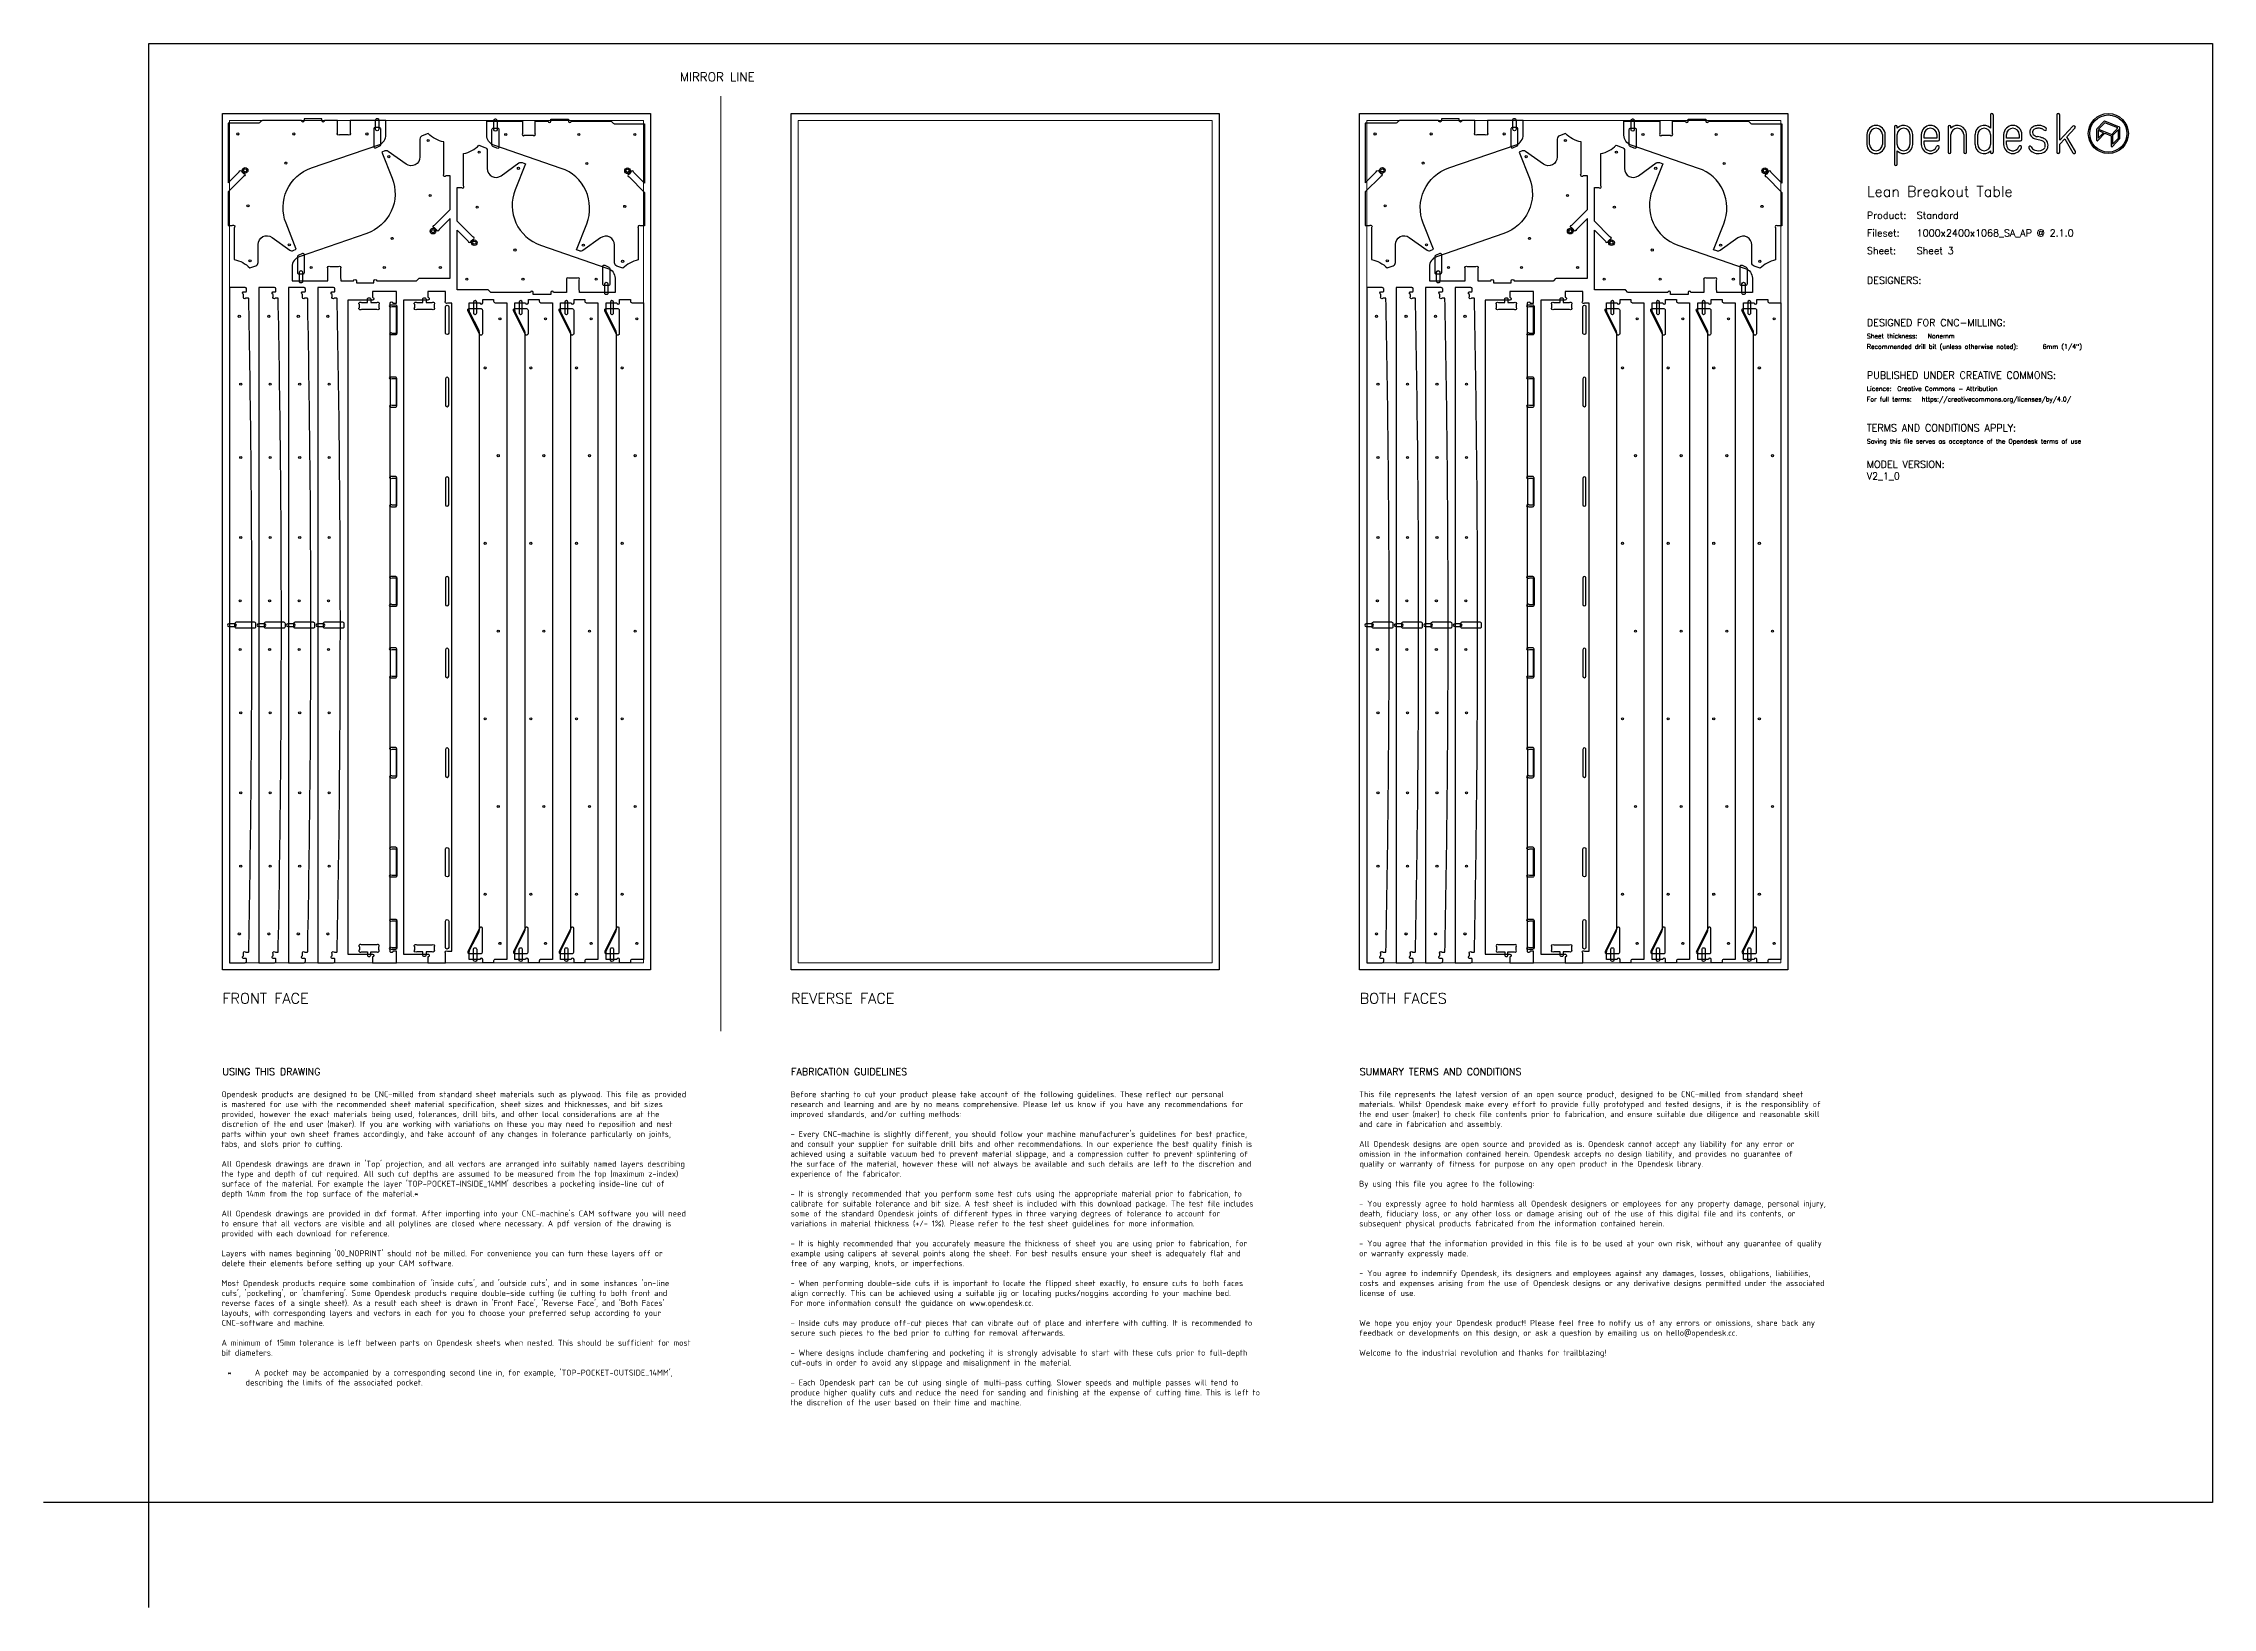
# Model space of a CAD drawing. Header units: millimetres. Extents: x -300 to 5880, y -300 to 4158.
import ezdxf
from ezdxf.enums import TextEntityAlignment as Align

# ---------------------------------------------------------------- set-up
doc = ezdxf.new("R2010")
doc.units = ezdxf.units.MM
doc.layers.add('00-NOPRINT_TEXT', color=7, linetype='Continuous', lineweight=25)
doc.layers.add('00_NOPRINT_TOLERANCE', color=7, linetype='Continuous', lineweight=5)
for name, color, linetype, lineweight, true_color in [('BOARD_$TH-NOMINAL', 3, 'Continuous', 30, 0x00ff00), ('TOP-CUT-INSIDE_18.000MM', 1, 'Continuous', 25, 0xff1c00), ('TOP-CUT-OUTSIDE_18.000MM', 220, 'Continuous', 25, 0xff00d1), ('TOP-HOLE-6.000MM-DIAM_14.000MM', 220, 'Continuous', 25, 0xff00c7), ('TOP-HOLE-9.000MM-DIAM_18.000MM', 3, 'Continuous', 25, 0x00ff0c), ('TOP-POCKET-INSIDE_16.000MM', 20, 'Continuous', 25, 0xff2100), ('TOP-POCKET-INSIDE_2.000MM', 110, 'Continuous', 25, 0x00ff94), ('TOP-POCKET-INSIDE_4.000MM', 160, 'Continuous', 25, 0x0026ff), ('TOP-POCKET-INSIDE_9.000MM', 60, 'Continuous', 25, 0xb0ff00)]:
    doc.layers.add(name, color=color, linetype=linetype, lineweight=lineweight, true_color=true_color)
doc.styles.add('OD-ISOCP-17_221', font='isocp.shx')
doc.styles.add('OD-ISOCP-17_222', font='isocp.shx')
doc.styles.add('OD-ISOCP-17_223', font='isocp.shx')
doc.styles.add('OD-ISOCP-17_224', font='isocp.shx')
doc.styles.add('OD-ISOCP-17_225', font='isocp.shx')
doc.styles.add('OD-ISOCP-17_226', font='isocp.shx')
doc.styles.add('OD-ISOCP-17_227', font='isocp.shx')
doc.styles.add('OD-ISOCP-17_228', font='isocp.shx')
doc.styles.add('OD-ISOCP-17_229', font='isocp.shx')
doc.styles.add('OD-ISOCP-17_230', font='isocp.shx')
doc.styles.add('OD-ISOCP-17_231', font='isocp.shx')
doc.styles.add('OD-ISOCP-17_232', font='isocp.shx')
doc.styles.add('OD-ISOCP-17_233', font='isocp.shx')
doc.styles.add('OD-ISOCP-17_234', font='isocp.shx')
doc.styles.add('OD-ISOCP-17_235', font='isocp.shx')
doc.styles.add('OD-ISOCP-17_236', font='isocp.shx')
doc.styles.add('OD-ISOCP-17_237', font='isocp.shx')
doc.styles.add('OD-ISOCP-17_238', font='isocp.shx')
doc.styles.add('OD-ISOCP-17_239', font='isocp.shx')
doc.styles.add('OD-ISOCP-17_240', font='isocp.shx')
doc.styles.add('OD-ISOCP-17_241', font='isocp.shx')
doc.styles.add('OD-ISOCP-17_242', font='isocp.shx')
doc.styles.add('OD-ISOCP-17_243', font='isocp.shx')
doc.styles.add('OD-ISOCP-17_244', font='isocp.shx')
doc.styles.add('OD-ISOCP-17_245', font='isocp.shx')
doc.styles.add('OD-ISOCP-17_246', font='isocp.shx')
doc.styles.add('OD-ISOCP-17_247', font='isocp.shx')
doc.styles.add('OD-ISOCP-17_248', font='isocp.shx')
doc.styles.add('OD-ISOCP-17_249', font='isocp.shx')
doc.styles.add('OD-ISOCP-17_250', font='isocp.shx')
doc.styles.add('OD-ISOCP-17_251', font='isocp.shx')
doc.styles.add('OD-ISOCP-17_252', font='isocp.shx')
doc.styles.add('OD-ISOCP-17_253', font='isocp.shx')
doc.styles.add('OD-ISOCP-17_254', font='isocp.shx')
doc.styles.add('OD-ISOCP-17_255', font='isocp.shx')
doc.styles.add('OD-ISOCP-17_256', font='isocp.shx')
doc.styles.add('OD-ISOCP-17_257', font='isocp.shx')
doc.styles.add('OD-ISOCP-17_258', font='isocp.shx')
doc.styles.add('OD-ISOCP-17_259', font='isocp.shx')
doc.styles.add('OD-ISOCP-17_260', font='isocp.shx')
doc.styles.add('OD-ISOCP-17_261', font='isocp.shx')
doc.styles.add('OD-ISOCP-17_262', font='isocp.shx')
doc.styles.add('OD-ISOCP-17_263', font='isocp.shx')
doc.styles.add('OD-ISOCP-17_264', font='isocp.shx')
doc.styles.add('OD-ISOCP-17_265', font='isocp.shx')
doc.styles.add('OD-ISOCP-17_266', font='isocp.shx')
doc.styles.add('OD-ISOCP-17_267', font='isocp.shx')
doc.styles.add('OD-ISOCP-17_268', font='isocp.shx')
doc.styles.add('OD-ISOCP-17_269', font='isocp.shx')
doc.styles.add('OD-ISOCP-17_270', font='isocp.shx')
doc.styles.add('OD-ISOCP-17_271', font='isocp.shx')
doc.styles.add('OD-ISOCP-17_272', font='isocp.shx')
doc.styles.add('OD-ISOCP-17_273', font='isocp.shx')
doc.styles.add('OD-ISOCP-17_274', font='isocp.shx')
doc.styles.add('OD-ISOCP-17_275', font='isocp.shx')
doc.styles.add('OD-ISOCP-17_276', font='isocp.shx')
doc.styles.add('OD-ISOCP-17_277', font='isocp.shx')
doc.styles.add('OD-ISOCP-17_278', font='isocp.shx')
doc.styles.add('OD-ISOCP-17_279', font='isocp.shx')
doc.styles.add('OD-ISOCP-17_280', font='isocp.shx')
doc.styles.add('OD-ISOCP-17_281', font='isocp.shx')
doc.styles.add('OD-ISOCP-17_282', font='isocp.shx')
doc.styles.add('OD-ISOCP-17_283', font='isocp.shx')
doc.styles.add('OD-ISOCP-17_284', font='isocp.shx')
doc.styles.add('OD-ISOCP-17_285', font='isocp.shx')
doc.styles.add('OD-ISOCP-17_286', font='isocp.shx')
doc.styles.add('OD-ISOCP-17_287', font='isocp.shx')
doc.styles.add('OD-ISOCP-17_288', font='isocp.shx')
doc.styles.add('OD-SIMPLEX-13_86', font='simplex.shx')
doc.styles.add('OD-SIMPLEX-20_82', font='simplex.shx')
doc.styles.add('OD-SIMPLEX-20_86', font='simplex.shx')
doc.styles.add('OD-SIMPLEX-20_87', font='simplex.shx')
doc.styles.add('OD-SIMPLEX-20_88', font='simplex.shx')
doc.styles.add('OD-SIMPLEX-25_89', font='simplex.shx')
doc.styles.add('OD-SIMPLEX-30_83', font='simplex.shx')
doc.styles.add('OD-SIMPLEX-30_87', font='simplex.shx')
doc.styles.add('OD-SIMPLEX-30_88', font='simplex.shx')
doc.styles.add('OD-SIMPLEX-30_89', font='simplex.shx')

# ---------------------------------------------------------------- blocks, each defined once
blk = doc.blocks.new('Borders Opendesk_7')
at = {"layer": '00-NOPRINT_TEXT'}
for p, q in [((0, 4158), (5880, 4158)), ((0, 0), (0, 4158)), ((5880, 4158), (5880, 0)), ((4895, 3898), (4895, 3870.1)), ((4902.9, 3870.1), (4902.9, 3898)), ((4939.3, 3898), (4939.3, 3870.1)), ((4947.3, 3870.1), (4947.3, 3898)), ((4973.4, 3920.1), (4973.4, 3814.1)), ((4981.3, 3916.7), (4981.3, 3920.1)), ((4981.3, 3870.1), (4981.3, 3898)), ((5017.7, 3898), (5017.7, 3870.1)), ((5025.6, 3870.1), (5025.6, 3898)), ((5050, 3898), (5050, 3870.1)), ((5058, 3888.1), (5058, 3898)), ((5094.4, 3898), (5094.4, 3888.1)), ((5102.3, 3884.1), (5102.3, 3898)), ((5126.6, 3920.1), (5126.6, 3848)), ((5134.5, 3916.7), (5134.5, 3920.1)), ((5134.5, 3848), (5134.5, 3898)), ((5170.9, 3898), (5170.9, 3848)), ((5178.9, 3848), (5178.9, 3898)), ((5203, 3898), (5203, 3870.1)), ((5211, 3870.1), (5211, 3898)), ((5247.4, 3954), (5247.4, 3916.7)), ((5247.4, 3898), (5247.4, 3870.1)), ((5255.3, 3848), (5255.3, 3954)), ((5284.6, 3898), (5284.6, 3870.1)), ((5292.6, 3888.1), (5292.6, 3898)), ((5329, 3898), (5329, 3888.1)), ((5336.9, 3884.1), (5336.9, 3898)), ((5436.4, 3954), (5436.4, 3848)), ((5444.4, 3881.9), (5444.4, 3954)), ((5482.1, 3922), (5444.4, 3881.9)), ((5464.8, 3892.1), (5487.9, 3916.6)), ((5549.5, 3912.6), (5549.5, 3882.2)), ((5570.5, 3935.8), (5550.1, 3914)), ((5553.1, 3880.8), (5572.9, 3901.9)), ((5553.7, 3909.6), (5553.7, 3887.4)), ((5568.8, 3903.5), (5553.7, 3909.6)), ((5553.7, 3887.4), (5568.8, 3903.5)), ((5572.6, 3931.9), (5555.2, 3913.4)), ((5555.2, 3913.4), (5592.6, 3898.3)), ((5610, 3916.9), (5572.6, 3931.9)), ((5614.4, 3919.6), (5572.8, 3936.3)), ((5572.9, 3901.9), (5591.1, 3894.5)), ((5591.1, 3894.5), (5591.1, 3865.5)), ((5592.6, 3898.3), (5610, 3916.9)), ((5611.5, 3912.4), (5595.2, 3895.1)), ((5595.2, 3895.1), (5595.2, 3870.7)), ((5611.5, 3888.1), (5611.5, 3912.4)), ((5615.7, 3887.3), (5615.7, 3917.6)), ((4981.3, 3814.1), (4981.3, 3851.4)), ((5094.4, 3888.1), (5058, 3888.1)), ((5058, 3870.1), (5058, 3880.1)), ((5058, 3880.1), (5098.3, 3880.1)), ((5247.4, 3851.4), (5247.4, 3848)), ((5329, 3888.1), (5292.6, 3888.1)), ((5292.6, 3870.1), (5292.6, 3880.1)), ((5292.6, 3880.1), (5332.9, 3880.1)), ((5444.4, 3870.4), (5459.1, 3886)), ((5444.4, 3848), (5444.4, 3870.4)), ((5459.1, 3886), (5482.1, 3846)), ((5489, 3850), (5464.8, 3892.1)), ((5594.7, 3864.1), (5615.1, 3885.8)), ((5595.2, 3870.7), (5611.5, 3888.1)), ((0, 0), (-300, 0)), ((0, -300), (0, 0)), ((5880, 0), (0, 0))]:
    blk.add_line(p, q, dxfattribs=at)
for radius in [57, 52.9]:
    blk.add_circle((5582.9, 3901), radius, dxfattribs=at)
for centre, radius, start, end in [((5251.3, 3954), 3.97, 0, 180), ((5440.4, 3954), 3.97, 0, 180), ((4921.1, 3898), 26.1, 0, 180), ((4921.1, 3898), 18.2, 0, 180), ((4977.3, 3920.1), 3.97, 0, 180), ((4999.5, 3898), 26.1, 0, 134.13157), ((4999.5, 3898), 18.2, 0, 180), ((5076.2, 3898), 26.1, 0, 180), ((5076.2, 3898), 18.2, 0, 180), ((5130.6, 3920.1), 3.97, 0, 180), ((5152.7, 3898), 26.1, 0, 134.13157), ((5152.7, 3898), 18.2, 0, 180), ((5229.2, 3898), 26.1, 45.86843, 180), ((5229.2, 3898), 18.2, 0, 180), ((5310.8, 3898), 26.1, 0, 180), ((5310.8, 3898), 18.2, 0, 180), ((5377.2, 3904.5), 18.3, 167.09639, 235.84532), ((5375.9, 3904.8), 16.9, 150.51394, 167.04891), ((5377.5, 3903.4), 19, 138.98821, 149.26699), ((5377.5, 3903.4), 19, 127.9168, 138.98821), ((5380.5, 3899.5), 24, 111.70118, 127.9168), ((5377.2, 3904.5), 10.3, 167.96032, 235.86134), ((5375.9, 3904.8), 8.99, 151.05191, 168.02381), ((5377.5, 3903.4), 11.1, 138.98821, 148.80915), ((5377.5, 3903.4), 11.1, 127.9168, 138.98821), ((5380.5, 3899.5), 16, 111.70118, 127.9168), ((5382, 3911.6), 18.9, 235.85111, 248.09121), ((5383.5, 3891.9), 32.1, 90, 111.70118), ((5383.5, 3891.9), 24.2, 90, 111.70118), ((5388.7, 3928.4), 37, 248.09121, 257.53847), ((5383.5, 3878.8), 45.3, 80.71035, 90), ((5383.5, 3878.8), 37.3, 80.71035, 90), ((5385.9, 3893.2), 22.7, 71.50348, 80.71035), ((5385.9, 3893.2), 30.7, 71.50348, 80.71035), ((5387.1, 3896.7), 19, 61.03556, 71.50348), ((5387.1, 3896.7), 26.9, 61.03556, 71.50348), ((5387.1, 3896.7), 19, 46.7983, 61.03556), ((5387.1, 3896.7), 26.9, 46.7983, 61.03556), ((5402.8, 3913.5), 3.97, 226.7983, 46.7983), ((5485, 3919.3), 3.97, 316.71352, 136.71352), ((5551.6, 3912.6), 2.06, 136.76961, 180), ((5572, 3934.4), 2.06, 68.07144, 136.76961), ((5613.6, 3917.6), 2.06, 0, 68.07144), ((4921.1, 3870.1), 26.1, 180, 0), ((4921.1, 3870.1), 18.2, 180, 0), ((4999.5, 3870.1), 18.2, 180, 0), ((4999.5, 3870.1), 26.1, 225.86843, 0), ((5076.2, 3870.1), 26.1, 180, 340.02575), ((5076.2, 3870.1), 18.2, 180, 340.02575), ((5097, 3862.6), 3.97, 340.02575, 160.02575), ((5098.3, 3884.1), 3.97, 270, 0), ((5130.6, 3848), 3.97, 180, 0), ((5174.9, 3848), 3.97, 180, 0), ((5229.2, 3870.1), 26.1, 180, 314.13157), ((5229.2, 3870.1), 18.2, 180, 0), ((5251.3, 3848), 3.97, 180, 0), ((5310.8, 3870.1), 26.1, 180, 340.02575), ((5310.8, 3870.1), 18.2, 180, 340.02575), ((5331.6, 3862.6), 3.97, 340.02575, 160.02575), ((5332.9, 3884.1), 3.97, 270, 0), ((5359.7, 3861.7), 3.97, 24.78597, 204.78597), ((5380.2, 3871.2), 26.6, 204.78597, 247.9544), ((5380.2, 3871.2), 18.7, 204.78597, 247.9544), ((5382, 3911.6), 26.9, 235.85111, 248.09121), ((5383.5, 3879.3), 35.4, 247.9544, 298.20261), ((5388.7, 3928.4), 44.9, 248.09121, 257.53847), ((5383.5, 3879.3), 27.4, 247.9544, 298.20261), ((5300, 3526.6), 366.5, 76.19474, 77.53847), ((5300, 3526.6), 374.5, 76.19474, 77.53847), ((5372.7, 3822.5), 61.9, 69.1442, 76.19474), ((5372.7, 3822.5), 69.8, 69.1442, 76.19474), ((5389.5, 3866.6), 14.6, 38.92909, 69.1442), ((5390.6, 3866.1), 12.5, 298.20261, 343.80333), ((5389.5, 3866.6), 22.5, 38.92909, 69.1442), ((5390.6, 3866.1), 20.4, 298.20261, 343.80333), ((5393.9, 3870.2), 8.99, 17.58344, 38.92909), ((5385.6, 3867.6), 17.6, 343.80333, 17.58344), ((5393.9, 3870.2), 16.9, 17.58344, 38.92909), ((5385.6, 3867.6), 25.5, 343.80333, 17.58344), ((5440.4, 3848), 3.97, 180, 0), ((5485.5, 3848), 3.97, 209.84173, 29.84173), ((5551.6, 3882.2), 2.06, 180, 316.76961), ((5593.2, 3865.5), 2.06, 180, 316.76961), ((5613.6, 3887.3), 2.06, 316.76961, 0), ((4977.3, 3814.1), 3.97, 180, 0)]:
    blk.add_arc(centre, radius, start, end, dxfattribs=at)
at = {"layer": '00_NOPRINT_TOLERANCE', "ltscale": 0.379202}
for p, q in [((210, 3958), (1430, 3958)), ((210, 1518), (210, 3958)), ((1430, 3958), (1430, 1518)), ((1830, 3958), (3050, 3958)), ((1830, 1518), (1830, 3958)), ((3050, 3958), (3050, 1518)), ((3450, 3958), (4670, 3958)), ((3450, 1518), (3450, 3958)), ((4670, 3958), (4670, 1518)), ((1430, 1518), (210, 1518)), ((3050, 1518), (1830, 1518)), ((4670, 1518), (3450, 1518))]:
    blk.add_line(p, q, dxfattribs=at)
at = {"layer": '00_NOPRINT_TOLERANCE', "ltscale": 0.379043}
blk.add_line((1630, 1343.2), (1630, 4008), dxfattribs=at)
at = {"layer": '00_NOPRINT_TOLERANCE', "ltscale": 0.380876}
for p, q in [((230, 3938), (1410, 3938)), ((1850, 3938), (3030, 3938)), ((3470, 3938), (4650, 3938)), ((1410, 1538), (230, 1538)), ((3030, 1538), (1850, 1538)), ((4650, 1538), (3470, 1538))]:
    blk.add_line(p, q, dxfattribs=at)
at = {"layer": '00_NOPRINT_TOLERANCE', "ltscale": 0.380023}
for p, q in [((230, 1538), (230, 3938)), ((1410, 3938), (1410, 1538)), ((1850, 1538), (1850, 3938)), ((3030, 3938), (3030, 1538)), ((3470, 1538), (3470, 3938)), ((4650, 3938), (4650, 1538))]:
    blk.add_line(p, q, dxfattribs=at)
at = {"layer": 'BOARD_$TH-NOMINAL'}
for p, q in [((210, 3958), (1430, 3958)), ((210, 1518), (210, 3958)), ((1430, 3958), (1430, 1518)), ((1830, 3958), (3050, 3958)), ((1830, 1518), (1830, 3958)), ((3050, 3958), (3050, 1518)), ((3450, 3958), (4670, 3958)), ((3450, 1518), (3450, 3958)), ((4670, 3958), (4670, 1518)), ((1430, 1518), (210, 1518)), ((3050, 1518), (1830, 1518)), ((4670, 1518), (3450, 1518))]:
    blk.add_line(p, q, dxfattribs=at)
at = {"layer": '00-NOPRINT_TEXT'}
for s, height, style, p in [('MIRROR LINE', 25, 'OD-SIMPLEX-25_89', (1513.3, 4049.9)), ('Lean Breakout Table', 30, 'OD-SIMPLEX-30_83', (4895, 3720.9)), ('Product:', 20, 'OD-SIMPLEX-20_82', (4895, 3657.9)), ('Standard', 20, 'OD-SIMPLEX-20_82', (5036.9, 3657.9)), ('Fileset:', 20, 'OD-SIMPLEX-20_82', (4895, 3607.7)), ('1000x2400x1068_SA_AP @ 2.1.0', 20, 'OD-SIMPLEX-20_82', (5036.9, 3607.6)), ('Sheet:', 20, 'OD-SIMPLEX-20_82', (4895, 3557.4)), ('Sheet 3', 20, 'OD-SIMPLEX-20_82', (5036.9, 3557.5)), ('DESIGNERS:', 20, 'OD-SIMPLEX-20_82', (4895, 3472.4)), ('DESIGNED FOR CNC-MILLING:', 20, 'OD-SIMPLEX-20_82', (4895, 3352.4)), ('Sheet thickness:', 13, 'OD-SIMPLEX-13_86', (4895, 3317.4)), ('Recommended drill bit (unless otherwise noted):', 13, 'OD-SIMPLEX-13_86', (4895, 3287.4)), ('Nonemm', 13, 'OD-SIMPLEX-13_86', (5068.3, 3317.4)), ('6mm (1/4")', 13, 'OD-SIMPLEX-13_86', (5395.5, 3287.4)), ('PUBLISHED UNDER CREATIVE COMMONS:', 20, 'OD-SIMPLEX-20_82', (4895, 3202.4)), ('Licence:', 13, 'OD-SIMPLEX-13_86', (4895, 3167.4)), ('Creative Commons - Attribution', 13, 'OD-SIMPLEX-13_86', (4981.5, 3167.4)), ('https://creativecommons.org/licenses/by/4.0/', 13, 'OD-SIMPLEX-13_86', (5051.1, 3137.4)), ('For full terms:', 13, 'OD-SIMPLEX-13_86', (4895, 3137.4)), ('TERMS AND CONDITIONS APPLY:', 20, 'OD-SIMPLEX-20_82', (4895, 3052.3)), ('Saving this file serves as acceptance of the Opendesk terms of use ', 13, 'OD-SIMPLEX-13_86', (4895, 3017.3))]:
    blk.add_text(s, height=height, dxfattribs=dict(at, style=style)).set_placement(p)
at = {"layer": '00-NOPRINT_TEXT', "color": 7}
for s, height, style, p in [('FRONT FACE', 30, 'OD-SIMPLEX-30_89', (210, 1451.3)), ('REVERSE FACE', 30, 'OD-SIMPLEX-30_88', (1830, 1451.3)), ('BOTH FACES', 30, 'OD-SIMPLEX-30_87', (3450, 1451.3)), ('USING THIS DRAWING', 20, 'OD-SIMPLEX-20_88', (210, 1237.4)), ('FABRICATION GUIDELINES', 20, 'OD-SIMPLEX-20_87', (1830, 1237.4)), ('SUMMARY TERMS AND CONDITIONS', 20, 'OD-SIMPLEX-20_86', (3450, 1237.4))]:
    blk.add_text(s, height=height, dxfattribs=dict(at, style=style)).set_placement(p, align=Align.TOP_LEFT)
for s, style, p in [('Opendesk products are designed to be CNC-milled from standard sheet materials such as plywood. This file as provided', 'OD-ISOCP-17_265', (207.4, 1154.7)), ('is mastered for use with the recommended sheet material specification, sheet sizes and thicknesses, and bit sizes', 'OD-ISOCP-17_266', (207.4, 1126.3)), ('provided, however the exact materials being used, tolerances, drill bits, and other local considerations are at the', 'OD-ISOCP-17_267', (207.4, 1098)), ('research and learning and are by no means comprehensive. Please let us know if you have any recommendations for', 'OD-ISOCP-17_241', (1828.7, 1126.3)), ('Before starting to cut your product please take account of the following guidelines. These reflect our personal', 'OD-ISOCP-17_240', (1828.7, 1154.7)), ('improved standards, and/or cutting methods:', 'OD-ISOCP-17_242', (1828.7, 1098)), ('the end user (maker) to check file contents prior to fabrication, and ensure suitable due diligence and reasonable skill', 'OD-ISOCP-17_223', (3448.5, 1098)), ('This file represents the latest version of an open source product, designed to be CNC-milled from standard sheet', 'OD-ISOCP-17_221', (3448.5, 1154.7)), ('materials. Whilst Opendesk make every effort to provide fully prototyped and tested designs, it is the responsiblity of', 'OD-ISOCP-17_222', (3448.5, 1126.3)), ('parts within your own sheet frames accordingly, and take account of any changes in tolerance particularly on joints,', 'OD-ISOCP-17_269', (207.4, 1041.3)), ('discretion of the end user (maker). If you are working with variations on these you may need to reposition and nest', 'OD-ISOCP-17_268', (208.1, 1069.7)), ("- Every CNC-machine is slightly different, you should follow your machine manufacturer's guidelines for best practice,", 'OD-ISOCP-17_243', (1828.7, 1041.3)), ('and care in fabrication and assembly.', 'OD-ISOCP-17_224', (3448.5, 1069.7)), ('tabs, and slots prior to cutting.', 'OD-ISOCP-17_270', (207.4, 1013)), ('and consult your supplier for suitable drill bits and other recommendations. In our experience the best quality finish is', 'OD-ISOCP-17_244', (1828.7, 1013)), ('achieved using a suitable vacuum bed to prevent material slippage, and a compression cutter to prevent splintering of', 'OD-ISOCP-17_245', (1828.7, 984.7)), ('All Opendesk designs are open source and provided as is. Opendesk cannot accept any liability for any error or', 'OD-ISOCP-17_225', (3448.5, 1013)), ('omission in the information contained herein. Opendesk accepts no design liability, and provides no guarantee of', 'OD-ISOCP-17_226', (3448.5, 984.7)), ('the type and depth of cut required. All such cut depths are assumed to be measured from the top (maximum z-index)', 'OD-ISOCP-17_272', (207.4, 928)), ("All Opendesk drawings are drawn in 'Top' projection, and all vectors are arranged into suitably named layers describing", 'OD-ISOCP-17_271', (207.4, 956.3)), ('the surface of the material, however these will not always be available and such details are left to the discretion and', 'OD-ISOCP-17_246', (1828.7, 956.3)), ('experience of the fabricator.', 'OD-ISOCP-17_247', (1829.2, 928)), ('quality or warranty of fitness for purpose on any open product in the Opendesk library.', 'OD-ISOCP-17_227', (3449.1, 956.3)), ('depth 14mm from the top surface of the material.*', 'OD-ISOCP-17_274', (207.4, 871.3)), ("surface of the material. For example the layer 'TOP-POCKET-INSIDE_14MM' describes a pocketing inside-line cut of", 'OD-ISOCP-17_273', (208, 899.7)), ('- It is strongly recommended that you perform some test cuts using the appropriate material prior to fabrication, to', 'OD-ISOCP-17_248', (1828.7, 871.3)), ('By using this file you agree to the following:', 'OD-ISOCP-17_228', (3448.5, 899.7)), ('to ensure that all vectors are visible and all polylines are closed where necessary. A pdf version of the drawing is', 'OD-ISOCP-17_276', (207.4, 786.3)), ("All Opendesk drawings are provided in dxf format. After importing into your CNC-machine's CAM software you will need", 'OD-ISOCP-17_275', (207.4, 814.7)), ('variations in material thickness (+/- 1%). Please refer to the test sheet guidelines for more information.', 'OD-ISOCP-17_251', (1828.7, 786.3)), ('some of the standard Opendesk joints of different types in three varying degrees of tolerance to account for', 'OD-ISOCP-17_250', (1829.2, 814.7)), ('calibrate for suitable tolerance and bit size. A test sheet is included with this download package. The test file includes', 'OD-ISOCP-17_249', (1829.3, 843)), ('- You expressly agree to hold harmless all Opendesk designers or employees for any property damage, personal injury,', 'OD-ISOCP-17_229', (3448.5, 843)), ('subsequent physical products fabricated from the information contained herein.', 'OD-ISOCP-17_231', (3449, 786.3)), ('death, fiduciary loss, or any other loss or damage arising out of the use of this digital file and its contents, or', 'OD-ISOCP-17_230', (3449.1, 814.7)), ('provided with each download for reference.', 'OD-ISOCP-17_277', (207.4, 758)), ('- It is highly recommended that you accurately measure the thickness of sheet you are using prior to fabrication, for', 'OD-ISOCP-17_252', (1828.7, 729.7)), ('- You agree that the information provided in this file is to be used at your own risk, without any guarantee of quality', 'OD-ISOCP-17_232', (3448.5, 729.7)), ("Layers with names beginning '00_NOPRINT' should not be milled. For convenience you can turn these layers off or", 'OD-ISOCP-17_278', (207.4, 701.3)), ('delete their elements before setting up your CAM software.', 'OD-ISOCP-17_279', (208.1, 673)), ('free of any warping, knots, or imperfections.', 'OD-ISOCP-17_254', (1828.7, 673)), ('example using calipers at several points along the sheet. For best results ensure your sheet is adequately flat and', 'OD-ISOCP-17_253', (1829.2, 701.3)), ('or warranty expressly made.', 'OD-ISOCP-17_233', (3448.5, 701.3)), ("Most Opendesk products require some combination of 'inside cuts', and 'outside cuts', and in some instances 'on-line", 'OD-ISOCP-17_280', (207.4, 616.3)), ('- When performing double-side cuts it is important to locate the flipped sheet exactly, to ensure cuts to both faces', 'OD-ISOCP-17_255', (1828.7, 616.3)), ('- You agree to indemnify Opendesk, its designers and employees against any damages, losses, obligations, liabilities,', 'OD-ISOCP-17_234', (3448.5, 644.7)), ('costs and expenses arising from the use of Opendesk designs or any derivative designs permitted under the associated', 'OD-ISOCP-17_235', (3449.1, 616.3)), ("reverse faces of a single sheet). As a result each sheet is drawn in 'Front Face', 'Reverse Face', and 'Both Faces'", 'OD-ISOCP-17_282', (207.4, 559.7)), ("cuts', 'pocketing', or 'chamfering'. Some Opendesk products require double-side cutting (ie cutting to both front and", 'OD-ISOCP-17_281', (208.1, 588)), ('align correctly. This can be achieved using a suitable jig or locating pucks/noggins according to your machine bed.', 'OD-ISOCP-17_256', (1828.7, 588)), ('For more information consult the guidance on www.opendesk.cc.', 'OD-ISOCP-17_257', (1828.7, 559.7)), ('license of use.', 'OD-ISOCP-17_236', (3448.8, 588)), ('layouts, with corresponding layers and vectors in each for you to choose your preferred setup according to your', 'OD-ISOCP-17_283', (207.8, 531.3)), ('CNC-software and machine.', 'OD-ISOCP-17_284', (208.2, 503)), ('- Inside cuts may produce off-cut pieces that can vibrate out of place and interfere with cutting. It is recommended to', 'OD-ISOCP-17_258', (1828.7, 503)), ('We hope you enjoy your Opendesk product! Please feel free to notify us of any errors or omissions, share back any', 'OD-ISOCP-17_237', (3448.5, 503)), ('A minimum of 15mm tolerance is left between parts on Opendesk sheets when nested. This should be sufficient for most', 'OD-ISOCP-17_285', (207.4, 446.3)), ('bit diameters.', 'OD-ISOCP-17_286', (207.4, 418)), ('- Where designs include chamfering and pocketing it is strongly advisable to start with these cuts prior to full-depth', 'OD-ISOCP-17_260', (1828.7, 418)), ('secure such pieces to the bed prior to cutting for removal afterwards.', 'OD-ISOCP-17_259', (1829.2, 474.7)), ('Welcome to the industrial revolution and thanks for trailblazing!', 'OD-ISOCP-17_239', (3448.5, 418)), ('feedback or developments on this design, or ask a question by emailing us on hello@opendesk.cc.', 'OD-ISOCP-17_238', (3448.5, 474.7)), ("*      A pocket may be accompanied by a corresponding second line in, for example, 'TOP-POCKET-OUTSIDE_14MM',", 'OD-ISOCP-17_287', (224.4, 361.3)), ('cut-outs in order to avoid any slippage and misalignment in the material.', 'OD-ISOCP-17_261', (1829.3, 389.7)), ('describing the limits of the associated pocket.', 'OD-ISOCP-17_288', (276.1, 333)), ('- Each Opendesk part can be cut using single of multi-pass cutting. Slower speeds and multiple passes will tend to', 'OD-ISOCP-17_262', (1828.7, 333)), ('produce higher quality cuts and reduce the need for sanding and finishing at the expense of cutting time. This is left to', 'OD-ISOCP-17_263', (1828.7, 304.7)), ('the discretion of the user based on their time and machine.', 'OD-ISOCP-17_264', (1828.7, 276.3))]:
    blk.add_text(s, height=17, dxfattribs=dict(at, style=style)).set_placement(p)

msp = doc.modelspace()

# ---------------------------------------------------------------- linework, layer by layer
at = {"layer": 'TOP-CUT-INSIDE_18.000MM'}
for points in [[(854.7, 3332.4, -0.999898), (845.7, 3332.4), (845.7, 3407.4, -1.000102), (854.7, 3407.4)], [(4094.7, 3332.4, -0.999898), (4085.7, 3332.4), (4085.7, 3407.4, -1.000102), (4094.7, 3407.4)], [(845.7, 3126.9, 0.999898), (854.7, 3126.9), (854.7, 3201.9, 1.000102), (845.7, 3201.9)], [(4085.7, 3126.9, 0.999898), (4094.7, 3126.9), (4094.7, 3201.9, 1.000102), (4085.7, 3201.9)], [(845.7, 2918.1), (845.7, 2843.1, 0.999898), (854.7, 2843.1), (854.7, 2918.1, 1.000102)], [(4085.7, 2918.1), (4085.7, 2843.1, 0.999898), (4094.7, 2843.1), (4094.7, 2918.1, 1.000102)], [(854.7, 2559.2), (854.7, 2634.2, 1.000102), (845.7, 2634.2), (845.7, 2559.2, 0.999898)], [(4094.7, 2559.2), (4094.7, 2634.2, 1.000102), (4085.7, 2634.2), (4085.7, 2559.2, 0.999898)], [(845.7, 2429.6), (845.7, 2354.6, 0.999898), (854.7, 2354.6), (854.7, 2429.6, 1.000102)], [(4085.7, 2429.6), (4085.7, 2354.6, 0.999898), (4094.7, 2354.6), (4094.7, 2429.6, 1.000102)], [(845.7, 2145.7), (845.7, 2070.7, 0.999898), (854.7, 2070.7), (854.7, 2145.7, 1.000102)], [(4085.7, 2145.7), (4085.7, 2070.7, 0.999898), (4094.7, 2070.7), (4094.7, 2145.7, 1.000102)], [(845.7, 1786.9), (845.7, 1861.9, -1.000102), (854.7, 1861.9), (854.7, 1786.9, -0.999898)], [(4085.7, 1786.9), (4085.7, 1861.9, -1.000102), (4094.7, 1861.9), (4094.7, 1786.9, -0.999898)], [(854.7, 1656.4), (854.7, 1581.4, -0.999949), (845.7, 1581.4), (845.7, 1656.4, -1.000051)], [(4094.7, 1656.4), (4094.7, 1581.4, -0.999949), (4085.7, 1581.4), (4085.7, 1656.4, -1.000051)]]:
    msp.add_lwpolyline(points, format="xyb", close=True, dxfattribs=at)
at = {"layer": 'TOP-CUT-OUTSIDE_18.000MM'}
for points in [[(435, 3937.8), (435, 3938), (323.8, 3938, 0.198908), (320.7, 3936.7), (315.5, 3931.5, -0.198908), (312.6, 3930.3), (226, 3930.3), (226, 3760.6), (257.4, 3791.9, -1), (265.4, 3791.9), (270.4, 3786.9, -1), (270.4, 3778.9), (226, 3734.6), (226, 3734.3), (226, 3639), (238.3, 3639, -1.000001), (244.3, 3633.8, -0.026926), (244, 3633.5), (244, 3542.1, -0.145995), (288.3, 3518.2), (305.3, 3524.4, 0.314639), (311.8, 3533.8), (311.8, 3584.9, -0.610363), (351.4, 3605.2), (402.2, 3568.8, 0.25518), (411.7, 3567.7), (420.6, 3571.2), (391.2, 3645.3, -0.427838), (463.6, 3803), (655.8, 3869.2, 0.320072), (676, 3897.6), (676, 3937.8), (676, 3938), (574.3, 3938), (574.3, 3937.8), (574, 3925.3), (574, 3902.6, -0.945208), (568, 3897.3), (544, 3897.3, -0.945208), (538, 3902.6), (538, 3925.3), (537.7, 3938), (501, 3938), (501, 3937.8, -1), (493, 3937.8), (493, 3943.3), (443, 3943.3), (443, 3937.8, -1), (435, 3937.8)], [(649.7, 3481.3), (649.7, 3481.1), (760.9, 3481.1, 0.198908), (764.1, 3482.4), (769.3, 3487.6, -0.198908), (772.1, 3488.8), (858.7, 3488.8), (858.7, 3658.5), (827.4, 3627.2, -1), (819.4, 3627.2), (814.4, 3632.2, -1), (814.4, 3640.2), (858.7, 3684.6), (858.7, 3684.8), (858.7, 3780.1), (846.5, 3780.1, -1.000001), (840.4, 3785.3, -0.026926), (840.7, 3785.6), (840.7, 3877, -0.145995), (796.4, 3900.9), (779.5, 3894.7, 0.314639), (772.9, 3885.3), (772.9, 3834.2, -0.610363), (733.4, 3813.9), (682.6, 3850.3, 0.25518), (673, 3851.4), (664.1, 3847.9), (693.5, 3773.8, -0.427838), (621.1, 3616.1), (429, 3549.9, 0.320072), (408.7, 3521.6), (408.7, 3481.3), (408.7, 3481.1), (510.4, 3481.1), (510.4, 3481.3), (510.7, 3493.8), (510.7, 3516.5, -0.945208), (516.7, 3521.8), (540.8, 3521.8, -0.945208), (546.7, 3516.5), (546.7, 3493.8), (547.1, 3481.1), (583.7, 3481.1), (583.7, 3481.3, -1), (591.7, 3481.3), (591.7, 3475.8), (641.7, 3475.8), (641.7, 3481.3, -1), (649.7, 3481.3)], [(963, 3896.2), (963, 3936.5), (963, 3936.7), (1064.7, 3936.7), (1064.7, 3936.5), (1065, 3924), (1065, 3901.3, 0.945208), (1071, 3896), (1095, 3896, 0.945208), (1101, 3901.3), (1101, 3924), (1101.3, 3936.7), (1138, 3936.7), (1138, 3936.5, 1), (1146, 3936.5), (1146, 3942), (1196, 3942), (1196, 3936.5, 1), (1204, 3936.5), (1204, 3936.7), (1315.2, 3936.7, -0.198908), (1318.3, 3935.4), (1323.5, 3930.2, 0.198908), (1326.4, 3929), (1413, 3929), (1413, 3759.3), (1381.6, 3790.6, 1), (1373.6, 3790.6), (1368.6, 3785.6, 1), (1368.6, 3777.6), (1413, 3733.2), (1413, 3733), (1413, 3637.7), (1400.7, 3637.7, 1), (1394.7, 3632.5), (1394.7, 3540.8, 0.145197), (1350.7, 3516.9), (1333.7, 3523.1, -0.314639), (1327.2, 3532.5), (1327.2, 3583.6, 0.610363), (1287.6, 3603.9), (1236.8, 3567.5, -0.25518), (1227.3, 3566.4), (1218.4, 3569.9), (1247.8, 3644, 0.427838), (1175.4, 3801.7), (983.2, 3867.9, -0.320072), (963, 3896.2)], [(3675, 3937.8), (3675, 3938), (3563.8, 3938, 0.198908), (3560.7, 3936.7), (3555.5, 3931.5, -0.198908), (3552.6, 3930.3), (3466, 3930.3), (3466, 3760.6), (3497.4, 3791.9, -1), (3505.4, 3791.9), (3510.4, 3786.9, -1), (3510.4, 3778.9), (3466, 3734.6), (3466, 3734.3), (3466, 3639), (3478.3, 3639, -1.000001), (3484.3, 3633.8, -0.026926), (3484, 3633.5), (3484, 3542.1, -0.145995), (3528.3, 3518.2), (3545.3, 3524.4, 0.314639), (3551.8, 3533.8), (3551.8, 3584.9, -0.610363), (3591.4, 3605.2), (3642.2, 3568.8, 0.25518), (3651.7, 3567.7), (3660.6, 3571.2), (3631.2, 3645.3, -0.427838), (3703.6, 3803), (3895.8, 3869.2, 0.320072), (3916, 3897.6), (3916, 3937.8), (3916, 3938), (3814.3, 3938), (3814.3, 3937.8), (3814, 3925.3), (3814, 3902.6, -0.945208), (3808, 3897.3), (3784, 3897.3, -0.945208), (3778, 3902.6), (3778, 3925.3), (3777.7, 3938), (3741, 3938), (3741, 3937.8, -1), (3733, 3937.8), (3733, 3943.3), (3683, 3943.3), (3683, 3937.8, -1), (3675, 3937.8)], [(3889.7, 3481.3), (3889.7, 3481.1), (4000.9, 3481.1, 0.198908), (4004.1, 3482.4), (4009.3, 3487.6, -0.198908), (4012.1, 3488.8), (4098.7, 3488.8), (4098.7, 3658.5), (4067.4, 3627.2, -1), (4059.4, 3627.2), (4054.4, 3632.2, -1), (4054.4, 3640.2), (4098.7, 3684.6), (4098.7, 3684.8), (4098.7, 3780.1), (4086.5, 3780.1, -1.000001), (4080.4, 3785.3, -0.026926), (4080.7, 3785.6), (4080.7, 3877, -0.145995), (4036.4, 3900.9), (4019.5, 3894.7, 0.314639), (4012.9, 3885.3), (4012.9, 3834.2, -0.610363), (3973.4, 3813.9), (3922.6, 3850.3, 0.25518), (3913, 3851.4), (3904.1, 3847.9), (3933.5, 3773.8, -0.427838), (3861.1, 3616.1), (3669, 3549.9, 0.320072), (3648.7, 3521.6), (3648.7, 3481.3), (3648.7, 3481.1), (3750.4, 3481.1), (3750.4, 3481.3), (3750.7, 3493.8), (3750.7, 3516.5, -0.945208), (3756.7, 3521.8), (3780.8, 3521.8, -0.945208), (3786.7, 3516.5), (3786.7, 3493.8), (3787.1, 3481.1), (3823.7, 3481.1), (3823.7, 3481.3, -1), (3831.7, 3481.3), (3831.7, 3475.8), (3881.7, 3475.8), (3881.7, 3481.3, -1), (3889.7, 3481.3)], [(4203, 3896.2), (4203, 3936.5), (4203, 3936.7), (4304.7, 3936.7), (4304.7, 3936.5), (4305, 3924), (4305, 3901.3, 0.945208), (4311, 3896), (4335, 3896, 0.945208), (4341, 3901.3), (4341, 3924), (4341.3, 3936.7), (4378, 3936.7), (4378, 3936.5, 1), (4386, 3936.5), (4386, 3942), (4436, 3942), (4436, 3936.5, 1), (4444, 3936.5), (4444, 3936.7), (4555.2, 3936.7, -0.198908), (4558.3, 3935.4), (4563.5, 3930.2, 0.198908), (4566.4, 3929), (4653, 3929), (4653, 3759.3), (4621.6, 3790.6, 1), (4613.6, 3790.6), (4608.6, 3785.6, 1), (4608.6, 3777.6), (4653, 3733.2), (4653, 3733), (4653, 3637.7), (4640.7, 3637.7, 1), (4634.7, 3632.5), (4634.7, 3540.8, 0.145197), (4590.7, 3516.9), (4573.7, 3523.1, -0.314639), (4567.2, 3532.5), (4567.2, 3583.6, 0.610363), (4527.6, 3603.9), (4476.8, 3567.5, -0.25518), (4467.3, 3566.4), (4458.4, 3569.9), (4487.8, 3644, 0.427838), (4415.4, 3801.7), (4223.2, 3867.9, -0.320072), (4203, 3896.2)], [(897, 3752.2), (897, 3843.9, 0.145197), (941, 3867.8), (958, 3861.6, -0.314639), (964.5, 3852.2), (964.6, 3801.1, 0.610363), (1004.1, 3780.8), (1054.9, 3817.2, -0.25518), (1064.4, 3818.3), (1073.3, 3814.8), (1043.9, 3740.7, 0.427838), (1116.4, 3583), (1308.5, 3516.8, -0.320072), (1328.7, 3488.4), (1328.7, 3448.2), (1328.7, 3448), (1227.1, 3448), (1227.1, 3448.2), (1226.7, 3460.7), (1226.7, 3483.4, 0.945208), (1220.8, 3488.7), (1196.7, 3488.7, 0.945208), (1190.7, 3483.4), (1190.7, 3460.7), (1190.4, 3448), (1153.7, 3448), (1153.7, 3448.2, 1), (1145.7, 3448.2), (1145.7, 3442.7), (1095.7, 3442.7), (1095.7, 3448.2, 1), (1087.7, 3448.2), (1087.7, 3448), (976.6, 3448, -0.198908), (973.4, 3449.3), (968.2, 3454.5, 0.198908), (965.4, 3455.7), (878.7, 3455.7), (878.7, 3625.4), (910.1, 3594.1, 1), (918.1, 3594.1), (923.1, 3599.1, 1), (923.1, 3607.1), (878.7, 3651.4), (878.7, 3651.7), (878.7, 3747), (891, 3747, 1), (897, 3752.2)], [(4137, 3752.2), (4137, 3843.9, 0.145197), (4181, 3867.8), (4198, 3861.6, -0.314639), (4204.5, 3852.2), (4204.6, 3801.1, 0.610363), (4244.1, 3780.8), (4294.9, 3817.2, -0.25518), (4304.4, 3818.3), (4313.3, 3814.8), (4283.9, 3740.7, 0.427838), (4356.4, 3583), (4548.5, 3516.8, -0.320072), (4568.7, 3488.4), (4568.7, 3448.2), (4568.7, 3448), (4467.1, 3448), (4467.1, 3448.2), (4466.7, 3460.7), (4466.7, 3483.4, 0.945208), (4460.8, 3488.7), (4436.7, 3488.7, 0.945208), (4430.7, 3483.4), (4430.7, 3460.7), (4430.4, 3448), (4393.7, 3448), (4393.7, 3448.2, 1), (4385.7, 3448.2), (4385.7, 3442.7), (4335.7, 3442.7), (4335.7, 3448.2, 1), (4327.7, 3448.2), (4327.7, 3448), (4216.6, 3448, -0.198908), (4213.4, 3449.3), (4208.2, 3454.5, 0.198908), (4205.4, 3455.7), (4118.7, 3455.7), (4118.7, 3625.4), (4150.1, 3594.1, 1), (4158.1, 3594.1), (4163.1, 3599.1, 1), (4163.1, 3607.1), (4118.7, 3651.4), (4118.7, 3651.7), (4118.7, 3747), (4131, 3747, 1), (4137, 3752.2)], [(294, 2500, 0.004772), (285.3, 3411), (285, 3430.3, 0.423026), (283, 3432.3), (276.9, 3432, -1), (270.5, 3436.7), (270.5, 3442.3, -1), (272.5, 3450), (276.5, 3450, 0.414214), (278.5, 3452), (278.5, 3458, 0.414214), (274.5, 3462), (230, 3462), (230, 1538), (274.5, 1538, 0.414214), (278.5, 1542), (278.5, 1548, 0.414214), (276.5, 1550), (272.5, 1550, -1), (270.5, 1557.7), (270.5, 1563.3, -1), (276.9, 1568), (283, 1567.7, 0.423026), (285, 1569.7), (285.3, 1589, 0.004772), (294, 2500)], [(378, 2500, 0.004772), (369.3, 3411), (369, 3430.3, 0.423026), (367, 3432.3), (360.9, 3432, -1), (354.5, 3436.7), (354.5, 3442.3, -1), (356.5, 3450), (360.5, 3450, 0.414214), (362.5, 3452), (362.5, 3458, 0.414214), (358.5, 3462), (314, 3462), (314, 1538), (358.5, 1538, 0.414214), (362.5, 1542), (362.5, 1548, 0.414214), (360.5, 1550), (356.5, 1550, -1), (354.5, 1557.7), (354.5, 1563.3, -1), (360.9, 1568), (367, 1567.7, 0.423026), (369, 1569.7), (369.3, 1589, 0.004772), (378, 2500)], [(462, 2500, 0.004772), (453.3, 3411), (453, 3430.3, 0.423026), (451, 3432.3), (444.9, 3432, -1), (438.5, 3436.7), (438.5, 3442.3, -1), (440.5, 3450), (444.5, 3450, 0.414214), (446.5, 3452), (446.5, 3458, 0.414214), (442.5, 3462), (398, 3462), (398, 1538), (442.5, 1538, 0.414214), (446.5, 1542), (446.5, 1548, 0.414214), (444.5, 1550), (440.5, 1550, -1), (438.5, 1557.7), (438.5, 1563.3, -1), (444.9, 1568), (451, 1567.7, 0.423026), (453, 1569.7), (453.3, 1589, 0.004772), (462, 2500)], [(546, 2500, 0.004772), (537.3, 3411), (537, 3430.3, 0.423026), (535, 3432.3), (528.9, 3432, -1), (522.5, 3436.7), (522.5, 3442.3, -1), (524.5, 3450), (528.5, 3450, 0.414214), (530.5, 3452), (530.5, 3458, 0.414214), (526.5, 3462), (482, 3462), (482, 1538), (526.5, 1538, 0.414214), (530.5, 1542), (530.5, 1548, 0.414214), (528.5, 1550), (524.5, 1550, -1), (522.5, 1557.7), (522.5, 1563.3, -1), (528.9, 1568), (535, 1567.7, 0.423026), (537, 1569.7), (537.3, 1589, 0.004772), (546, 2500)], [(3534, 2500, 0.004772), (3525.3, 3411), (3525, 3430.3, 0.423026), (3523, 3432.3), (3516.9, 3432, -1), (3510.5, 3436.7), (3510.5, 3442.3, -1), (3512.5, 3450), (3516.5, 3450, 0.414214), (3518.5, 3452), (3518.5, 3458, 0.414214), (3514.5, 3462), (3470, 3462), (3470, 1538), (3514.5, 1538, 0.414214), (3518.5, 1542), (3518.5, 1548, 0.414214), (3516.5, 1550), (3512.5, 1550, -1), (3510.5, 1557.7), (3510.5, 1563.3, -1), (3516.9, 1568), (3523, 1567.7, 0.423026), (3525, 1569.7), (3525.3, 1589, 0.004772), (3534, 2500)], [(3618, 2500, 0.004772), (3609.3, 3411), (3609, 3430.3, 0.423026), (3607, 3432.3), (3600.9, 3432, -1), (3594.5, 3436.7), (3594.5, 3442.3, -1), (3596.5, 3450), (3600.5, 3450, 0.414214), (3602.5, 3452), (3602.5, 3458, 0.414214), (3598.5, 3462), (3554, 3462), (3554, 1538), (3598.5, 1538, 0.414214), (3602.5, 1542), (3602.5, 1548, 0.414214), (3600.5, 1550), (3596.5, 1550, -1), (3594.5, 1557.7), (3594.5, 1563.3, -1), (3600.9, 1568), (3607, 1567.7, 0.423026), (3609, 1569.7), (3609.3, 1589, 0.004772), (3618, 2500)], [(3702, 2500, 0.004772), (3693.3, 3411), (3693, 3430.3, 0.423026), (3691, 3432.3), (3684.9, 3432, -1), (3678.5, 3436.7), (3678.5, 3442.3, -1), (3680.5, 3450), (3684.5, 3450, 0.414214), (3686.5, 3452), (3686.5, 3458, 0.414214), (3682.5, 3462), (3638, 3462), (3638, 1538), (3682.5, 1538, 0.414214), (3686.5, 1542), (3686.5, 1548, 0.414214), (3684.5, 1550), (3680.5, 1550, -1), (3678.5, 1557.7), (3678.5, 1563.3, -1), (3684.9, 1568), (3691, 1567.7, 0.423026), (3693, 1569.7), (3693.3, 1589, 0.004772), (3702, 2500)], [(3786, 2500, 0.004772), (3777.3, 3411), (3777, 3430.3, 0.423026), (3775, 3432.3), (3768.9, 3432, -1), (3762.5, 3436.7), (3762.5, 3442.3, -1), (3764.5, 3450), (3768.5, 3450, 0.414214), (3770.5, 3452), (3770.5, 3458, 0.414214), (3766.5, 3462), (3722, 3462), (3722, 1538), (3766.5, 1538, 0.414214), (3770.5, 1542), (3770.5, 1548, 0.414214), (3768.5, 1550), (3764.5, 1550, -1), (3762.5, 1557.7), (3762.5, 1563.3, -1), (3768.9, 1568), (3775, 1567.7, 0.423026), (3777, 1569.7), (3777.3, 1589, 0.004772), (3786, 2500)], [(693.4, 3407.3, -1), (687.7, 3413), (687.7, 3417.8, -1), (695.7, 3417.8), (705.7, 3417.8), (705.7, 3450.8), (637.7, 3450.8), (637.7, 3434.4, -1), (637.7, 3426.4), (567.7, 3426.4), (567.7, 1562.4), (587.7, 1562.4), (637.7, 1562.4, -1), (637.7, 1554.4), (637.7, 1538), (705.7, 1538), (705.7, 1571), (695.7, 1571, -1.000001), (687.7, 1571), (687.7, 1575.8, -1), (693.4, 1581.5), (705.7, 1581.5), (705.7, 1656.3), (693.4, 1656.3, -1), (687.7, 1661.9), (687.7, 1781.3, -1), (693.4, 1787), (705.7, 1787), (705.7, 1861.8), (693.4, 1861.8, -1), (687.7, 1867.4), (687.7, 2065.2, -1), (693.4, 2070.9), (705.7, 2070.9), (705.7, 2145.7), (693.4, 2145.7, -1), (687.7, 2151.3), (687.7, 2349.1, -1), (693.4, 2354.7), (705.7, 2354.7), (705.7, 2429.5), (693.4, 2429.5, -1), (687.7, 2435.2), (687.7, 2553.6, -1), (693.4, 2559.3), (705.7, 2559.3), (705.7, 2634.1), (693.4, 2634.1, -1), (687.7, 2639.7), (687.7, 2837.5, -1), (693.4, 2843.2), (705.7, 2843.2), (705.7, 2918), (693.4, 2918, -1), (687.7, 2923.6), (687.7, 3121.4, -1), (693.4, 3127), (705.7, 3127), (705.7, 3201.8), (693.4, 3201.8, -1), (687.7, 3207.5), (687.7, 3326.9, -1), (693.4, 3332.5), (696.7, 3332.5), (705.7, 3332.5), (705.7, 3407.3), (696.7, 3407.3), (693.4, 3407.3)], [(845.7, 1564.9, -1), (850.9, 1571), (863.7, 1571), (863.7, 3417.8), (850.9, 3417.8, -1), (845.7, 3423.9), (845.7, 3450.8), (795.3, 3450.8), (795.3, 3434.4, -1.064946), (794.8, 3426.4), (725.7, 3426.4), (725.7, 1562.4), (794.8, 1562.4, -1.064946), (795.3, 1554.4), (795.3, 1538), (845.7, 1538), (845.7, 1564.9)], [(942.3, 1633.4), (942.3, 3332.6, 0.117505), (940.1, 3341.6), (915.3, 3390.7, -0.117505), (913.2, 3399.8), (913.2, 3419), (943.7, 3419, 1), (951.7, 3419), (951.7, 3428), (982.7, 3428), (982.7, 3423, 0.414214), (986.7, 3419), (1020, 3419), (1020, 1547), (986.7, 1547, 0.414214), (982.7, 1543), (982.7, 1538), (951.7, 1538), (951.7, 1547, 1), (943.7, 1547), (913.2, 1547), (913.2, 1566.2, -0.117505), (915.3, 1575.3), (940.1, 1624.4, 0.117505), (942.3, 1633.4)], [(1072.3, 1633.4), (1072.3, 3332.6, 0.117505), (1070.1, 3341.6), (1045.3, 3390.7, -0.117505), (1043.2, 3399.8), (1043.2, 3419), (1073.7, 3419, 1), (1081.7, 3419), (1081.7, 3428), (1112.7, 3428), (1112.7, 3423, 0.414214), (1116.7, 3419), (1150, 3419), (1150, 1547), (1116.7, 1547, 0.414214), (1112.7, 1543), (1112.7, 1538), (1081.7, 1538), (1081.7, 1547, 1), (1073.7, 1547), (1043.2, 1547), (1043.2, 1566.2, -0.117505), (1045.3, 1575.3), (1070.1, 1624.4, 0.117505), (1072.3, 1633.4)], [(1202.3, 1633.4), (1202.3, 3332.6, 0.117505), (1200.1, 3341.6), (1175.3, 3390.7, -0.117505), (1173.2, 3399.8), (1173.2, 3419), (1203.7, 3419, 1), (1211.7, 3419), (1211.7, 3428), (1242.7, 3428), (1242.7, 3423, 0.414214), (1246.7, 3419), (1280, 3419), (1280, 1547), (1246.7, 1547, 0.414214), (1242.7, 1543), (1242.7, 1538), (1211.7, 1538), (1211.7, 1547, 1), (1203.7, 1547), (1173.2, 1547), (1173.2, 1566.2, -0.117505), (1175.3, 1575.3), (1200.1, 1624.4, 0.117505), (1202.3, 1633.4)], [(1332.3, 1633.4), (1332.3, 3332.6, 0.117505), (1330.1, 3341.6), (1305.3, 3390.7, -0.117505), (1303.2, 3399.8), (1303.2, 3419), (1333.7, 3419, 1), (1341.7, 3419), (1341.7, 3428), (1372.7, 3428), (1372.7, 3423, 0.414214), (1376.7, 3419), (1410, 3419), (1410, 1547), (1376.7, 1547, 0.414214), (1372.7, 1543), (1372.7, 1538), (1341.7, 1538), (1341.7, 1547, 1), (1333.7, 1547), (1303.2, 1547), (1303.2, 1566.2, -0.117505), (1305.3, 1575.3), (1330.1, 1624.4, 0.117505), (1332.3, 1633.4)], [(3933.4, 3407.3, -1), (3927.7, 3413), (3927.7, 3417.8, -1), (3935.7, 3417.8), (3945.7, 3417.8), (3945.7, 3450.8), (3877.7, 3450.8), (3877.7, 3434.4, -1), (3877.7, 3426.4), (3807.7, 3426.4), (3807.7, 1562.4), (3827.7, 1562.4), (3877.7, 1562.4, -1), (3877.7, 1554.4), (3877.7, 1538), (3945.7, 1538), (3945.7, 1571), (3935.7, 1571, -1.000001), (3927.7, 1571), (3927.7, 1575.8, -1), (3933.4, 1581.5), (3945.7, 1581.5), (3945.7, 1656.3), (3933.4, 1656.3, -1), (3927.7, 1661.9), (3927.7, 1781.3, -1), (3933.4, 1787), (3945.7, 1787), (3945.7, 1861.8), (3933.4, 1861.8, -1), (3927.7, 1867.4), (3927.7, 2065.2, -1), (3933.4, 2070.9), (3945.7, 2070.9), (3945.7, 2145.7), (3933.4, 2145.7, -1), (3927.7, 2151.3), (3927.7, 2349.1, -1), (3933.4, 2354.7), (3945.7, 2354.7), (3945.7, 2429.5), (3933.4, 2429.5, -1), (3927.7, 2435.2), (3927.7, 2553.6, -1), (3933.4, 2559.3), (3945.7, 2559.3), (3945.7, 2634.1), (3933.4, 2634.1, -1), (3927.7, 2639.7), (3927.7, 2837.5, -1), (3933.4, 2843.2), (3945.7, 2843.2), (3945.7, 2918), (3933.4, 2918, -1), (3927.7, 2923.6), (3927.7, 3121.4, -1), (3933.4, 3127), (3945.7, 3127), (3945.7, 3201.8), (3933.4, 3201.8, -1), (3927.7, 3207.5), (3927.7, 3326.9, -1), (3933.4, 3332.5), (3936.7, 3332.5), (3945.7, 3332.5), (3945.7, 3407.3), (3936.7, 3407.3), (3933.4, 3407.3)], [(4085.7, 1564.9, -1), (4090.9, 1571), (4103.7, 1571), (4103.7, 3417.8), (4090.9, 3417.8, -1), (4085.7, 3423.9), (4085.7, 3450.8), (4035.3, 3450.8), (4035.3, 3434.4, -1.064946), (4034.8, 3426.4), (3965.7, 3426.4), (3965.7, 1562.4), (4034.8, 1562.4, -1.064946), (4035.3, 1554.4), (4035.3, 1538), (4085.7, 1538), (4085.7, 1564.9)], [(4182.3, 1633.4), (4182.3, 3332.6, 0.117505), (4180.1, 3341.6), (4155.3, 3390.7, -0.117505), (4153.2, 3399.8), (4153.2, 3419), (4183.7, 3419, 1), (4191.7, 3419), (4191.7, 3428), (4222.7, 3428), (4222.7, 3423, 0.414214), (4226.7, 3419), (4260, 3419), (4260, 1547), (4226.7, 1547, 0.414214), (4222.7, 1543), (4222.7, 1538), (4191.7, 1538), (4191.7, 1547, 1), (4183.7, 1547), (4153.2, 1547), (4153.2, 1566.2, -0.117505), (4155.3, 1575.3), (4180.1, 1624.4, 0.117505), (4182.3, 1633.4)], [(4312.3, 1633.4), (4312.3, 3332.6, 0.117505), (4310.1, 3341.6), (4285.3, 3390.7, -0.117505), (4283.2, 3399.8), (4283.2, 3419), (4313.7, 3419, 1), (4321.7, 3419), (4321.7, 3428), (4352.7, 3428), (4352.7, 3423, 0.414214), (4356.7, 3419), (4390, 3419), (4390, 1547), (4356.7, 1547, 0.414214), (4352.7, 1543), (4352.7, 1538), (4321.7, 1538), (4321.7, 1547, 1), (4313.7, 1547), (4283.2, 1547), (4283.2, 1566.2, -0.117505), (4285.3, 1575.3), (4310.1, 1624.4, 0.117505), (4312.3, 1633.4)], [(4442.3, 1633.4), (4442.3, 3332.6, 0.117505), (4440.1, 3341.6), (4415.3, 3390.7, -0.117505), (4413.2, 3399.8), (4413.2, 3419), (4443.7, 3419, 1), (4451.7, 3419), (4451.7, 3428), (4482.7, 3428), (4482.7, 3423, 0.414214), (4486.7, 3419), (4520, 3419), (4520, 1547), (4486.7, 1547, 0.414214), (4482.7, 1543), (4482.7, 1538), (4451.7, 1538), (4451.7, 1547, 1), (4443.7, 1547), (4413.2, 1547), (4413.2, 1566.2, -0.117505), (4415.3, 1575.3), (4440.1, 1624.4, 0.117505), (4442.3, 1633.4)], [(4572.3, 1633.4), (4572.3, 3332.6, 0.117505), (4570.1, 3341.6), (4545.3, 3390.7, -0.117505), (4543.2, 3399.8), (4543.2, 3419), (4573.7, 3419, 1), (4581.7, 3419), (4581.7, 3428), (4612.7, 3428), (4612.7, 3423, 0.414214), (4616.7, 3419), (4650, 3419), (4650, 1547), (4616.7, 1547, 0.414214), (4612.7, 1543), (4612.7, 1538), (4581.7, 1538), (4581.7, 1547, 1), (4573.7, 1547), (4543.2, 1547), (4543.2, 1566.2, -0.117505), (4545.3, 1575.3), (4570.1, 1624.4, 0.117505), (4572.3, 1633.4)]]:
    msp.add_lwpolyline(points, format="xyb", dxfattribs=at)
at = {"layer": 'TOP-HOLE-6.000MM-DIAM_14.000MM'}
for centre in [(253.9, 3899.8), (413.6, 3899.8), (621.8, 3899.8), (1017.2, 3898.4), (1225.4, 3898.4), (1385.1, 3898.4), (3493.9, 3899.8), (3653.6, 3899.8), (3861.8, 3899.8), (4257.2, 3898.4), (4465.4, 3898.4), (4625.1, 3898.4), (684.1, 3835.1), (796.1, 3881.1), (941.4, 3848), (3924.1, 3835.1), (4036.1, 3881.1), (4181.4, 3848), (390.8, 3816.9), (1053.3, 3802), (1248.2, 3815.6), (3630.8, 3816.9), (4293.3, 3802), (4488.2, 3815.6), (801.9, 3724.4), (4041.9, 3724.4), (282.8, 3694.8), (935.6, 3691.2), (1356.2, 3693.4), (3522.8, 3694.8), (4175.6, 3691.2), (4596.2, 3693.4), (400.6, 3584), (693.9, 3602.2), (1238.4, 3582.7), (3640.6, 3584), (3933.9, 3602.2), (4478.4, 3582.7), (288.7, 3538), (1043.6, 3569.1), (1350.3, 3536.7), (3528.7, 3538), (4283.6, 3569.1), (4590.3, 3536.7), (462.9, 3519.4), (671.2, 3519.4), (830.9, 3519.4), (906.6, 3486.2), (1066.3, 3486.2), (1274.6, 3486.2), (3702.9, 3519.4), (3911.2, 3519.4), (4070.9, 3519.4), (4146.6, 3486.2), (4306.3, 3486.2), (4514.6, 3486.2), (258.2, 3380), (342.2, 3380), (426.2, 3380), (510.2, 3380), (1000.7, 3373), (1130.7, 3373), (1260.7, 3373), (1390.7, 3373), (3498.2, 3380), (3582.2, 3380), (3666.2, 3380), (3750.2, 3380), (4240.7, 3373), (4370.7, 3373), (4500.7, 3373), (4630.7, 3373), (958.7, 3233), (1088.7, 3233), (1218.7, 3233), (1348.7, 3233), (4198.7, 3233), (4328.7, 3233), (4458.7, 3233), (4588.7, 3233), (262.2, 3187), (346.2, 3187), (430.2, 3187), (514.2, 3187), (3502.2, 3187), (3586.2, 3187), (3670.2, 3187), (3754.2, 3187), (262.2, 2978), (346.2, 2978), (430.2, 2978), (514.2, 2978), (995.9, 2983), (1125.9, 2983), (1255.9, 2983), (1385.9, 2983), (3502.2, 2978), (3586.2, 2978), (3670.2, 2978), (3754.2, 2978), (4235.9, 2983), (4365.9, 2983), (4495.9, 2983), (4625.9, 2983), (262.2, 2750), (346.2, 2750), (430.2, 2750), (514.2, 2750), (958.7, 2733), (1088.7, 2733), (1218.7, 2733), (1348.7, 2733), (3502.2, 2750), (3586.2, 2750), (3670.2, 2750), (3754.2, 2750), (4198.7, 2733), (4328.7, 2733), (4458.7, 2733), (4588.7, 2733), (260.5, 2569.5), (344.5, 2569.5), (428.5, 2569.5), (512.5, 2569.5), (3500.5, 2569.5), (3584.5, 2569.5), (3668.5, 2569.5), (3752.5, 2569.5), (995.9, 2483), (1125.9, 2483), (1255.9, 2483), (1385.9, 2483), (4235.9, 2483), (4365.9, 2483), (4495.9, 2483), (4625.9, 2483), (260.5, 2430.5), (344.5, 2430.5), (428.5, 2430.5), (512.5, 2430.5), (3500.5, 2430.5), (3584.5, 2430.5), (3668.5, 2430.5), (3752.5, 2430.5), (262.2, 2250), (346.2, 2250), (430.2, 2250), (514.2, 2250), (958.7, 2233), (1088.7, 2233), (1218.7, 2233), (1348.7, 2233), (3502.2, 2250), (3586.2, 2250), (3670.2, 2250), (3754.2, 2250), (4198.7, 2233), (4328.7, 2233), (4458.7, 2233), (4588.7, 2233), (262.2, 2022), (346.2, 2022), (430.2, 2022), (514.2, 2022), (995.9, 1983), (1125.9, 1983), (1255.9, 1983), (1385.9, 1983), (3502.2, 2022), (3586.2, 2022), (3670.2, 2022), (3754.2, 2022), (4235.9, 1983), (4365.9, 1983), (4495.9, 1983), (4625.9, 1983), (262.2, 1813), (346.2, 1813), (430.2, 1813), (514.2, 1813), (3502.2, 1813), (3586.2, 1813), (3670.2, 1813), (3754.2, 1813), (958.7, 1733), (1088.7, 1733), (1218.7, 1733), (1348.7, 1733), (4198.7, 1733), (4328.7, 1733), (4458.7, 1733), (4588.7, 1733), (258.2, 1620), (342.2, 1620), (426.2, 1620), (510.2, 1620), (3498.2, 1620), (3582.2, 1620), (3666.2, 1620), (3750.2, 1620), (1000.7, 1593), (1130.7, 1593), (1260.7, 1593), (1390.7, 1593), (4240.7, 1593), (4370.7, 1593), (4500.7, 1593), (4630.7, 1593)]:
    msp.add_circle(centre, 3, dxfattribs=at)
at = {"layer": 'TOP-HOLE-9.000MM-DIAM_18.000MM'}
for centre in [(274.8, 3796.2), (1364.2, 3794.9), (3514.8, 3796.2), (4604.2, 3794.9), (809.9, 3622.9), (927.6, 3589.8), (4049.9, 3622.9), (4167.6, 3589.8)]:
    msp.add_circle(centre, 4.5, dxfattribs=at)
at = {"layer": 'TOP-POCKET-INSIDE_16.000MM'}
for points in [[(632.5, 3429.2), (632.5, 3419.4), (650.2, 3419.4, -1), (655.8, 3413.7), (655.8, 3405.4, -1), (650.2, 3399.7), (605.9, 3399.7, -1), (600.2, 3405.4), (600.2, 3413.7, -1), (605.9, 3419.4), (623.5, 3419.4), (623.5, 3429.2, -0.414214), (627.5, 3433.2), (628.5, 3433.2, -0.414214)], [(3872.5, 3429.2), (3872.5, 3419.4), (3890.2, 3419.4, -1), (3895.8, 3413.7), (3895.8, 3405.4, -1), (3890.2, 3399.7), (3845.9, 3399.7, -1), (3840.2, 3405.4), (3840.2, 3413.7, -1), (3845.9, 3419.4), (3863.5, 3419.4), (3863.5, 3429.2, -0.414214), (3867.5, 3433.2), (3868.5, 3433.2, -0.414214)], [(781.1, 1559.6), (781.1, 1569.4), (763.5, 1569.4, -1), (757.8, 1575.1), (757.8, 1583.4, -1), (763.5, 1589.1), (807.8, 1589.1, -1), (813.4, 1583.4), (813.4, 1575.1, -1), (807.8, 1569.4), (790.1, 1569.4), (790.1, 1559.6, -0.414214), (786.1, 1555.6), (785.1, 1555.6, -0.414214)], [(4021.1, 1559.6), (4021.1, 1569.4), (4003.5, 1569.4, -1), (3997.8, 1575.1), (3997.8, 1583.4, -1), (4003.5, 1589.1), (4047.8, 1589.1, -1), (4053.4, 1583.4), (4053.4, 1575.1, -1), (4047.8, 1569.4), (4030.1, 1569.4), (4030.1, 1559.6, -0.414214), (4026.1, 1555.6), (4025.1, 1555.6, -0.414214)]]:
    msp.add_lwpolyline(points, format="xyb", close=True, dxfattribs=at)
for points in [[(790.1, 3429.2), (790.1, 3419.4), (807.8, 3419.4, -1), (813.4, 3413.7), (813.4, 3405.4, -1), (807.8, 3399.7), (763.5, 3399.7, -1), (757.8, 3405.4), (757.8, 3413.7, -1), (763.5, 3419.4), (781.1, 3419.4), (781.1, 3429.2, -0.414214), (785.1, 3433.2), (786.1, 3433.2, -0.414214), (790.1, 3429.2)], [(4030.1, 3429.2), (4030.1, 3419.4), (4047.8, 3419.4, -1), (4053.4, 3413.7), (4053.4, 3405.4, -1), (4047.8, 3399.7), (4003.5, 3399.7, -1), (3997.8, 3405.4), (3997.8, 3413.7, -1), (4003.5, 3419.4), (4021.1, 3419.4), (4021.1, 3429.2, -0.414214), (4025.1, 3433.2), (4026.1, 3433.2, -0.414214), (4030.1, 3429.2)], [(632.5, 1559.6), (632.5, 1569.4), (650.2, 1569.4, 1), (655.8, 1575.1), (655.8, 1583.4, 1), (650.2, 1589.1), (605.9, 1589.1, 1), (600.2, 1583.4), (600.2, 1575.1, 1), (605.9, 1569.4), (623.5, 1569.4), (623.5, 1559.6, 0.414214), (627.5, 1555.6), (628.5, 1555.6, 0.414214), (632.5, 1559.6)], [(3872.5, 1559.6), (3872.5, 1569.4), (3890.2, 1569.4, 1), (3895.8, 1575.1), (3895.8, 1583.4, 1), (3890.2, 1589.1), (3845.9, 1589.1, 1), (3840.2, 1583.4), (3840.2, 1575.1, 1), (3845.9, 1569.4), (3863.5, 1569.4), (3863.5, 1559.6, 0.414214), (3867.5, 1555.6), (3868.5, 1555.6, 0.414214), (3872.5, 1559.6)]]:
    msp.add_lwpolyline(points, format="xyb", dxfattribs=at)
at = {"layer": 'TOP-POCKET-INSIDE_2.000MM'}
for centre in [(274.8, 3796.2), (1364.2, 3794.9), (3514.8, 3796.2), (4604.2, 3794.9), (809.9, 3622.9), (927.6, 3589.8), (4049.9, 3622.9), (4167.6, 3589.8)]:
    msp.add_circle(centre, 8, dxfattribs=at)
at = {"layer": 'TOP-POCKET-INSIDE_4.000MM'}
for points in [[(655.5, 3913.3, -1), (646.5, 3913.3), (646.5, 3939.8, -0.414214), (650.5, 3943.8), (651.5, 3943.8, -0.414214), (655.5, 3939.8)], [(983.5, 3912), (983.5, 3938.5, -0.414214), (987.5, 3942.5), (988.5, 3942.5, -0.414214), (992.5, 3938.5), (992.5, 3912, -1)], [(3895.5, 3913.3, -1), (3886.5, 3913.3), (3886.5, 3939.8, -0.414214), (3890.5, 3943.8), (3891.5, 3943.8, -0.414214), (3895.5, 3939.8)], [(4223.5, 3912), (4223.5, 3938.5, -0.414214), (4227.5, 3942.5), (4228.5, 3942.5, -0.414214), (4232.5, 3938.5), (4232.5, 3912, -1)], [(925.4, 3420.4), (925.4, 3389.7, 0.414214), (929.4, 3385.7), (930.4, 3385.7, 0.414214), (934.4, 3389.7), (934.4, 3420.4, 1)], [(1055.4, 3420.4), (1055.4, 3389.7, 0.414214), (1059.4, 3385.7), (1060.4, 3385.7, 0.414214), (1064.4, 3389.7), (1064.4, 3420.4, 1)], [(1185.4, 3420.4), (1185.4, 3389.7, 0.414214), (1189.4, 3385.7), (1190.4, 3385.7, 0.414214), (1194.4, 3389.7), (1194.4, 3420.4, 1)], [(1315.4, 3420.4), (1315.4, 3389.7, 0.414214), (1319.4, 3385.7), (1320.4, 3385.7, 0.414214), (1324.4, 3389.7), (1324.4, 3420.4, 1)], [(4165.4, 3420.4), (4165.4, 3389.7, 0.414214), (4169.4, 3385.7), (4170.4, 3385.7, 0.414214), (4174.4, 3389.7), (4174.4, 3420.4, 1)], [(4295.4, 3420.4), (4295.4, 3389.7, 0.414214), (4299.4, 3385.7), (4300.4, 3385.7, 0.414214), (4304.4, 3389.7), (4304.4, 3420.4, 1)], [(4425.4, 3420.4), (4425.4, 3389.7, 0.414214), (4429.4, 3385.7), (4430.4, 3385.7, 0.414214), (4434.4, 3389.7), (4434.4, 3420.4, 1)], [(4555.4, 3420.4), (4555.4, 3389.7, 0.414214), (4559.4, 3385.7), (4560.4, 3385.7, 0.414214), (4564.4, 3389.7), (4564.4, 3420.4, 1)], [(245.7, 2496, 1), (245.7, 2504), (228.7, 2504, 1), (228.7, 2496)], [(329.7, 2504), (312.7, 2504, 1), (312.7, 2496), (329.7, 2496, 1)], [(413.7, 2504), (396.7, 2504, 1), (396.7, 2496), (413.7, 2496, 1)], [(480.7, 2504, 1), (480.7, 2496), (497.7, 2496, 1), (497.7, 2504)], [(3485.7, 2496, 1), (3485.7, 2504), (3468.7, 2504, 1), (3468.7, 2496)], [(3569.7, 2504), (3552.7, 2504, 1), (3552.7, 2496), (3569.7, 2496, 1)], [(3653.7, 2504), (3636.7, 2504, 1), (3636.7, 2496), (3653.7, 2496, 1)], [(3720.7, 2504, 1), (3720.7, 2496), (3737.7, 2496, 1), (3737.7, 2504)]]:
    msp.add_lwpolyline(points, format="xyb", close=True, dxfattribs=at)
for points in [[(429.2, 3505.8, -1), (438.2, 3505.8), (438.2, 3479.3, -0.414214), (434.2, 3475.3), (433.2, 3475.3, -0.414214), (429.2, 3479.3), (429.2, 3505.8)], [(1299.2, 3472.7, -1), (1308.2, 3472.7), (1308.2, 3446.2, -0.414214), (1304.2, 3442.2), (1303.2, 3442.2, -0.414214), (1299.2, 3446.2), (1299.2, 3472.7)], [(3669.2, 3505.8, -1), (3678.2, 3505.8), (3678.2, 3479.3, -0.414214), (3674.2, 3475.3), (3673.2, 3475.3, -0.414214), (3669.2, 3479.3), (3669.2, 3505.8)], [(4539.2, 3472.7, -1), (4548.2, 3472.7), (4548.2, 3446.2, -0.414214), (4544.2, 3442.2), (4543.2, 3442.2, -0.414214), (4539.2, 3446.2), (4539.2, 3472.7)], [(925.4, 1545.6), (925.4, 1576.3, -0.414214), (929.4, 1580.3), (930.4, 1580.3, -0.414214), (934.4, 1576.3), (934.4, 1545.6, -1), (925.4, 1545.6)], [(1055.4, 1545.6), (1055.4, 1576.3, -0.414214), (1059.4, 1580.3), (1060.4, 1580.3, -0.414214), (1064.4, 1576.3), (1064.4, 1545.6, -1), (1055.4, 1545.6)], [(1185.4, 1545.6), (1185.4, 1576.3, -0.414214), (1189.4, 1580.3), (1190.4, 1580.3, -0.414214), (1194.4, 1576.3), (1194.4, 1545.6, -1), (1185.4, 1545.6)], [(1315.4, 1545.6), (1315.4, 1576.3, -0.414214), (1319.4, 1580.3), (1320.4, 1580.3, -0.414214), (1324.4, 1576.3), (1324.4, 1545.6, -1), (1315.4, 1545.6)], [(4165.4, 1545.6), (4165.4, 1576.3, -0.414214), (4169.4, 1580.3), (4170.4, 1580.3, -0.414214), (4174.4, 1576.3), (4174.4, 1545.6, -1), (4165.4, 1545.6)], [(4295.4, 1545.6), (4295.4, 1576.3, -0.414214), (4299.4, 1580.3), (4300.4, 1580.3, -0.414214), (4304.4, 1576.3), (4304.4, 1545.6, -1), (4295.4, 1545.6)], [(4425.4, 1545.6), (4425.4, 1576.3, -0.414214), (4429.4, 1580.3), (4430.4, 1580.3, -0.414214), (4434.4, 1576.3), (4434.4, 1545.6, -1), (4425.4, 1545.6)], [(4555.4, 1545.6), (4555.4, 1576.3, -0.414214), (4559.4, 1580.3), (4560.4, 1580.3, -0.414214), (4564.4, 1576.3), (4564.4, 1545.6, -1), (4555.4, 1545.6)]]:
    msp.add_lwpolyline(points, format="xyb", dxfattribs=at)
at = {"layer": 'TOP-POCKET-INSIDE_9.000MM'}
for points in [[(661, 3869.4), (661, 3914, 0.414214), (657, 3918), (645, 3918, 0.414214), (641, 3914), (641, 3863.8, 0.548561), (646.7, 3860.2), (658.7, 3865.8, 0.291521)], [(3901, 3869.4), (3901, 3914, 0.414214), (3897, 3918), (3885, 3918, 0.414214), (3881, 3914), (3881, 3863.8, 0.548561), (3886.7, 3860.2), (3898.7, 3865.8, 0.291521)], [(950.8, 3398), (950.8, 3330.4, -0.792143), (943.2, 3328.6), (909.5, 3396.2, -0.556953), (913.1, 3402), (946.8, 3402, -0.414214)], [(1080.8, 3398), (1080.8, 3330.4, -0.792143), (1073.2, 3328.6), (1039.5, 3396.2, -0.556953), (1043.1, 3402), (1076.8, 3402, -0.414214)], [(1210.8, 3398), (1210.8, 3330.4, -0.792143), (1203.2, 3328.6), (1169.5, 3396.2, -0.556953), (1173.1, 3402), (1206.8, 3402, -0.414214)], [(1340.8, 3398), (1340.8, 3330.4, -0.792143), (1333.2, 3328.6), (1299.5, 3396.2, -0.556953), (1303.1, 3402), (1336.8, 3402, -0.414214)], [(4190.8, 3398), (4190.8, 3330.4, -0.792143), (4183.2, 3328.6), (4149.5, 3396.2, -0.556953), (4153.1, 3402), (4186.8, 3402, -0.414214)], [(4320.8, 3398), (4320.8, 3330.4, -0.792143), (4313.2, 3328.6), (4279.5, 3396.2, -0.556953), (4283.1, 3402), (4316.8, 3402, -0.414214)], [(4450.8, 3398), (4450.8, 3330.4, -0.792143), (4443.2, 3328.6), (4409.5, 3396.2, -0.556953), (4413.1, 3402), (4446.8, 3402, -0.414214)], [(4580.8, 3398), (4580.8, 3330.4, -0.792143), (4573.2, 3328.6), (4539.5, 3396.2, -0.556953), (4543.1, 3402), (4576.8, 3402, -0.414214)], [(304.4, 2495, -0.414214), (300.4, 2491), (249.7, 2491, -0.414214), (245.7, 2495), (245.7, 2505, -0.414214), (249.7, 2509), (300.4, 2509, -0.414214), (304.4, 2505)], [(388.4, 2495, -0.414214), (384.4, 2491), (333.7, 2491, -0.414214), (329.7, 2495), (329.7, 2505, -0.414214), (333.7, 2509), (384.4, 2509, -0.414214), (388.4, 2505)], [(472.4, 2495, -0.414214), (468.4, 2491), (417.7, 2491, -0.414214), (413.7, 2495), (413.7, 2505, -0.414214), (417.7, 2509), (468.4, 2509, -0.414214), (472.4, 2505)], [(556.4, 2495, -0.414214), (552.4, 2491), (501.7, 2491, -0.414214), (497.7, 2495), (497.7, 2505, -0.414214), (501.7, 2509), (552.4, 2509, -0.414214), (556.4, 2505)], [(3544.4, 2495, -0.414214), (3540.4, 2491), (3489.7, 2491, -0.414214), (3485.7, 2495), (3485.7, 2505, -0.414214), (3489.7, 2509), (3540.4, 2509, -0.414214), (3544.4, 2505)], [(3628.4, 2495, -0.414214), (3624.4, 2491), (3573.7, 2491, -0.414214), (3569.7, 2495), (3569.7, 2505, -0.414214), (3573.7, 2509), (3624.4, 2509, -0.414214), (3628.4, 2505)], [(3712.4, 2495, -0.414214), (3708.4, 2491), (3657.7, 2491, -0.414214), (3653.7, 2495), (3653.7, 2505, -0.414214), (3657.7, 2509), (3708.4, 2509, -0.414214), (3712.4, 2505)], [(3796.4, 2495, -0.414214), (3792.4, 2491), (3741.7, 2491, -0.414214), (3737.7, 2495), (3737.7, 2505, -0.414214), (3741.7, 2509), (3792.4, 2509, -0.414214), (3796.4, 2505)], [(950.8, 1635.6, 0.792143), (943.2, 1637.4), (909.5, 1569.8, 0.556953), (913.1, 1564), (946.8, 1564, 0.414214), (950.8, 1568)], [(1080.8, 1635.6, 0.792143), (1073.2, 1637.4), (1039.5, 1569.8, 0.556953), (1043.1, 1564), (1076.8, 1564, 0.414214), (1080.8, 1568)], [(1210.8, 1635.6, 0.792143), (1203.2, 1637.4), (1169.5, 1569.8, 0.556953), (1173.1, 1564), (1206.8, 1564, 0.414214), (1210.8, 1568)], [(1340.8, 1635.6, 0.792143), (1333.2, 1637.4), (1299.5, 1569.8, 0.556953), (1303.1, 1564), (1336.8, 1564, 0.414214), (1340.8, 1568)], [(4190.8, 1635.6, 0.792143), (4183.2, 1637.4), (4149.5, 1569.8, 0.556953), (4153.1, 1564), (4186.8, 1564, 0.414214), (4190.8, 1568)], [(4320.8, 1635.6, 0.792143), (4313.2, 1637.4), (4279.5, 1569.8, 0.556953), (4283.1, 1564), (4316.8, 1564, 0.414214), (4320.8, 1568)], [(4450.8, 1635.6, 0.792143), (4443.2, 1637.4), (4409.5, 1569.8, 0.556953), (4413.1, 1564), (4446.8, 1564, 0.414214), (4450.8, 1568)], [(4580.8, 1635.6, 0.792143), (4573.2, 1637.4), (4539.5, 1569.8, 0.556953), (4543.1, 1564), (4576.8, 1564, 0.414214), (4580.8, 1568)]]:
    msp.add_lwpolyline(points, format="xyb", close=True, dxfattribs=at)
for points in [[(978, 3868.1), (978, 3912.7, -0.414214), (982, 3916.7), (994, 3916.7, -0.414214), (998, 3912.7), (998, 3862.5, -0.548561), (992.3, 3858.9), (980.3, 3864.5, -0.291521), (978, 3868.1)], [(4218, 3868.1), (4218, 3912.7, -0.414214), (4222, 3916.7), (4234, 3916.7, -0.414214), (4238, 3912.7), (4238, 3862.5, -0.548561), (4232.3, 3858.9), (4220.3, 3864.5, -0.291521), (4218, 3868.1)], [(443.7, 3555.3, 0.548561), (438, 3558.9), (426, 3553.3, 0.291521), (423.7, 3549.7), (423.7, 3505.1, 0.414214), (427.7, 3501.1), (439.7, 3501.1, 0.414214), (443.7, 3505.1), (443.7, 3555.3)], [(1313.7, 3516.6), (1313.7, 3472, -0.414214), (1309.7, 3468), (1297.7, 3468, -0.414214), (1293.7, 3472), (1293.7, 3522.2, -0.548561), (1299.4, 3525.8), (1311.4, 3520.2, -0.291521), (1313.7, 3516.6)], [(3683.7, 3555.3, 0.548561), (3678, 3558.9), (3666, 3553.3, 0.291521), (3663.7, 3549.7), (3663.7, 3505.1, 0.414214), (3667.7, 3501.1), (3679.7, 3501.1, 0.414214), (3683.7, 3505.1), (3683.7, 3555.3)], [(4553.7, 3516.6), (4553.7, 3472, -0.414214), (4549.7, 3468), (4537.7, 3468, -0.414214), (4533.7, 3472), (4533.7, 3522.2, -0.548561), (4539.4, 3525.8), (4551.4, 3520.2, -0.291521), (4553.7, 3516.6)], [(706.7, 3409), (706.7, 3330.9, -0.414214), (702.7, 3326.9), (691.7, 3326.9, -0.414214), (687.7, 3330.9), (687.7, 3409, -0.414214), (691.7, 3413), (702.7, 3413, -0.414214), (706.7, 3409)], [(3946.7, 3409), (3946.7, 3330.9, -0.414214), (3942.7, 3326.9), (3931.7, 3326.9, -0.414214), (3927.7, 3330.9), (3927.7, 3409, -0.414214), (3931.7, 3413), (3942.7, 3413, -0.414214), (3946.7, 3409)], [(706.7, 3125), (706.7, 3203.1, 0.414214), (702.7, 3207.1), (691.7, 3207.1, 0.414214), (687.7, 3203.1), (687.7, 3125, 0.414214), (691.7, 3121), (702.7, 3121, 0.414214), (706.7, 3125)], [(3946.7, 3125), (3946.7, 3203.1, 0.414214), (3942.7, 3207.1), (3931.7, 3207.1, 0.414214), (3927.7, 3203.1), (3927.7, 3125, 0.414214), (3931.7, 3121), (3942.7, 3121, 0.414214), (3946.7, 3125)], [(706.7, 2919.6, 0.414214), (702.7, 2923.6), (691.7, 2923.6, 0.414214), (687.7, 2919.6), (687.7, 2841.4, 0.414214), (691.7, 2837.4), (702.7, 2837.4, 0.414214), (706.7, 2841.4), (706.7, 2919.6)], [(3946.7, 2919.6, 0.414214), (3942.7, 2923.6), (3931.7, 2923.6, 0.414214), (3927.7, 2919.6), (3927.7, 2841.4, 0.414214), (3931.7, 2837.4), (3942.7, 2837.4, 0.414214), (3946.7, 2841.4), (3946.7, 2919.6)], [(706.7, 2557.2, -0.414214), (702.7, 2553.2), (691.7, 2553.2, -0.414214), (687.7, 2557.2), (687.7, 2635.3, -0.414214), (691.7, 2639.3), (702.7, 2639.3, -0.414214), (706.7, 2635.3), (706.7, 2557.2)], [(3946.7, 2557.2, -0.414214), (3942.7, 2553.2), (3931.7, 2553.2, -0.414214), (3927.7, 2557.2), (3927.7, 2635.3, -0.414214), (3931.7, 2639.3), (3942.7, 2639.3, -0.414214), (3946.7, 2635.3), (3946.7, 2557.2)], [(687.7, 2431.6), (687.7, 2353.5, 0.414214), (691.7, 2349.5), (702.7, 2349.5, 0.414214), (706.7, 2353.5), (706.7, 2431.6, 0.414214), (702.7, 2435.6), (691.7, 2435.6, 0.414214), (687.7, 2431.6)], [(3927.7, 2431.6), (3927.7, 2353.5, 0.414214), (3931.7, 2349.5), (3942.7, 2349.5, 0.414214), (3946.7, 2353.5), (3946.7, 2431.6, 0.414214), (3942.7, 2435.6), (3931.7, 2435.6, 0.414214), (3927.7, 2431.6)], [(687.7, 2147.4), (687.7, 2069.2, 0.414214), (691.7, 2065.2), (702.7, 2065.2, 0.414214), (706.7, 2069.2), (706.7, 2147.4, 0.414214), (702.7, 2151.4), (691.7, 2151.4, 0.414214), (687.7, 2147.4)], [(3927.7, 2147.4), (3927.7, 2069.2, 0.414214), (3931.7, 2065.2), (3942.7, 2065.2, 0.414214), (3946.7, 2069.2), (3946.7, 2147.4, 0.414214), (3942.7, 2151.4), (3931.7, 2151.4, 0.414214), (3927.7, 2147.4)], [(687.7, 1863.8, -0.414214), (691.7, 1867.8), (702.7, 1867.8, -0.414214), (706.7, 1863.8), (706.7, 1785.7, -0.414214), (702.7, 1781.7), (691.7, 1781.7, -0.414214), (687.7, 1785.7), (687.7, 1863.8)], [(3927.7, 1863.8, -0.414214), (3931.7, 1867.8), (3942.7, 1867.8, -0.414214), (3946.7, 1863.8), (3946.7, 1785.7, -0.414214), (3942.7, 1781.7), (3931.7, 1781.7, -0.414214), (3927.7, 1785.7), (3927.7, 1863.8)], [(687.7, 1657.9, -0.414214), (691.7, 1661.9), (702.7, 1661.9, -0.414214), (706.7, 1657.9), (706.7, 1579.8, -0.414214), (702.7, 1575.8), (691.7, 1575.8, -0.414214), (687.7, 1579.8), (687.7, 1657.9)], [(3927.7, 1657.9, -0.414214), (3931.7, 1661.9), (3942.7, 1661.9, -0.414214), (3946.7, 1657.9), (3946.7, 1579.8, -0.414214), (3942.7, 1575.8), (3931.7, 1575.8, -0.414214), (3927.7, 1579.8), (3927.7, 1657.9)]]:
    msp.add_lwpolyline(points, format="xyb", dxfattribs=at)

# ---------------------------------------------------------------- block references
msp.add_blockref('Borders Opendesk_7', (0, 0))

# ---------------------------------------------------------------- texts
at = {"insert": (4894.6, 2968), "char_height": 20, "width": 292.308, "attachment_point": 1, "style": 'OD-SIMPLEX-20_88'}
msp.add_mtext('MODEL VERSION:\\PV2_1_0', dxfattribs=at)

doc.saveas('drawing.dxf')
